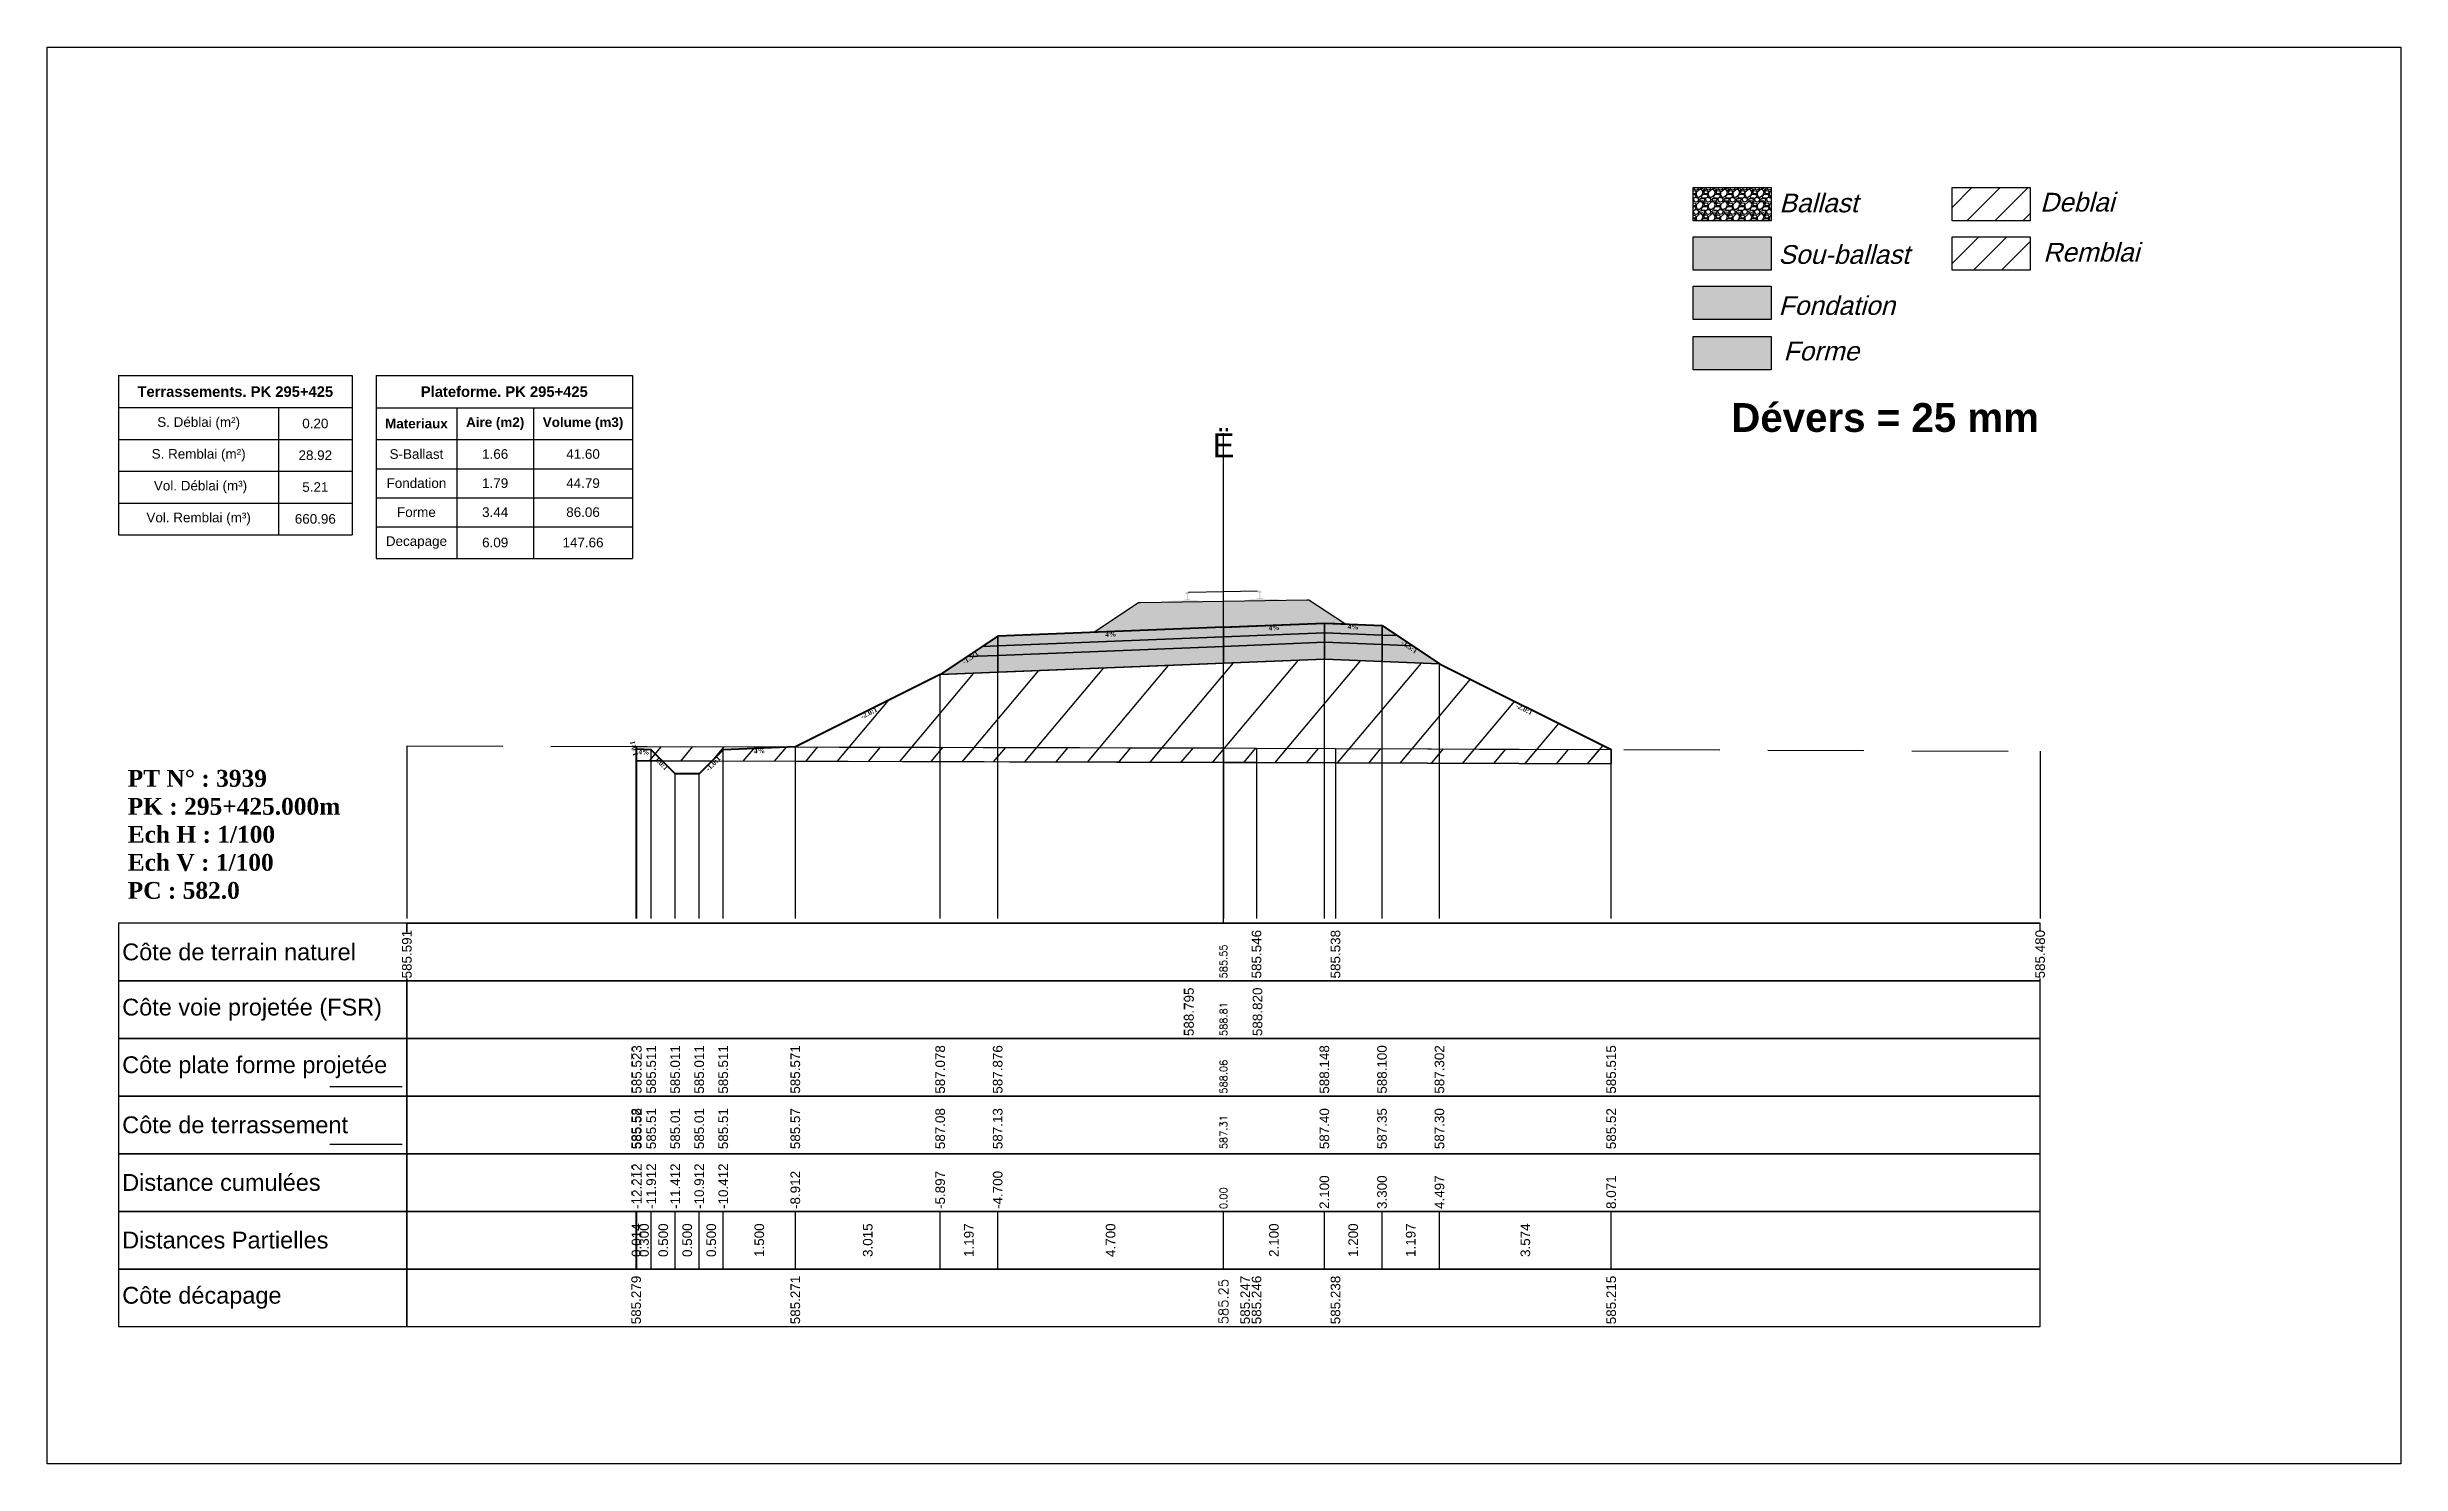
# Model space of a CAD drawing. Header units: millimetres. Extents: x 2762 to 3076, y 916 to 3305.
# Drawn here: x 2873.89 to 2922.89, y 2397.43 to 2426.93 of the extents above; entities that cross this region are included whole.
import ezdxf

# ---------------------------------------------------------------- set-up
doc = ezdxf.new("R2010")
doc.units = ezdxf.units.MM
doc.header["$LTSCALE"] = 2
doc.linetypes.add('CACHE', pattern=[9.525, 6.35, -3.175])
doc.linetypes.add('DASHED', pattern=[0.75, 0.5, -0.25])
for name, color, linetype in [('C-ANNO-TABL', 1, 'Continuous'), ('C-ANNO-TABL-TEXT', 150, 'Continuous'), ('C-ANNO-TABL-TITL', 150, 'Continuous'), ('C-ANNO-TABL-TTBL', 5, 'Continuous'), ('C-ROAD-CORR', 5, 'Continuous'), ('C-ROAD-SCTN', 7, 'Continuous')]:
    doc.layers.add(name, color=color, linetype=linetype)
doc.styles.add('ARIAL', font='arial.ttf')
doc.styles.add('C3D_Etiquette', font='romans.shx')
doc.styles.add('C3D_Profil_Travers', font='romans.shx')
doc.styles.get("Standard").update_dxf_attribs({"font": 'arial.ttf'})

msp = doc.modelspace()

# ---------------------------------------------------------------- texts
at = {"insert": (2908.949, 2419.513), "char_height": 0.6, "attachment_point": 1}
msp.add_mtext_dynamic_manual_height_columns('{\\fArial|b1|i0|c0|p34;Dévers = 25 mm}', width=8.82587, gutter_width=1.25, heights=[0], dxfattribs=at)
at = {"color": 7, "linetype": 'Continuous', "lineweight": -3}
for s, insert, char_height, attachment_point, style in [('{\\fWingdings|b0|i0|c2|p0;Ë}', (2898.38, 2418.384), 0.5, 8, 'C3D_Profil_Travers'), ('{\\fTimes New Roman|b1|i0|c0|p18;PT N° : 3939\\PPK : 295+425.000m\\PEch H : 1/100\\PEch V : 1/100\\PPC : 582.0}', (2875.568, 2409.184), 0.35, 7, 'C3D_Profil_Travers'), ('{\\fArial|b0|i0|c0|p34;Côte de terrain naturel}', (2875.454, 2408.084), 0.35, 4, 'C3D_Etiquette'), ('{\\fArial|b0|i0|c0|p34;Côte plate forme projetée}', (2875.454, 2405.684), 0.35, 4, 'C3D_Etiquette'), ('{\\fArial|b0|i0|c0|p34;Côte de terrassement}', (2875.454, 2404.484), 0.35, 4, 'C3D_Etiquette'), ('{\\fArial|b0|i0|c0|p34;Distance cumulées}', (2875.454, 2403.284), 0.35, 4, 'C3D_Etiquette'), ('{\\fArial|b0|i0|c0|p34;Distances Partielles}', (2875.454, 2402.084), 0.35, 4, 'C3D_Etiquette'), ('{\\fArial|b0|i0|c0|p34;Côte décapage}', (2875.454, 2400.884), 0.35, 4, 'C3D_Etiquette')]:
    msp.add_mtext(s, dxfattribs=dict(at, insert=insert, char_height=char_height, attachment_point=attachment_point, style=style))
at = {"color": 7, "linetype": 'Continuous', "lineweight": -3, "char_height": 0.1, "style": 'C3D_Etiquette'}
for s, insert, width, attachment_point, rotation in [('{\\fTimes New Roman|b1|i0|c0|p18;4%}', (2896.03, 2414.75), 0.42071, 2, 2.2906), ('{\\fTimes New Roman|b1|i0|c0|p18;4%}', (2899.43, 2414.886), 0.37094, 2, 2.2906), ('{\\fTimes New Roman|b1|i0|c0|p18;4%}', (2901.079, 2414.904), 0.42071, 2, 357.7094), ('{\\fTimes New Roman|b1|i0|c0|p18;-1.5:1}', (2893.083, 2414.258), 0.34598, 2, 33.6901), ('{\\fTimes New Roman|b1|i0|c0|p18;-1.5:1}', (2902.276, 2414.482), 0.34598, 2, 326.3099), ('{\\fTimes New Roman|b1|i0|c0|p18;-2.0:1}', (2890.977, 2413.105), 0.34598, 2, 26.5651), ('{\\fTimes New Roman|b1|i0|c0|p18;-2.0:1}', (2904.662, 2413.189), 0.34598, 2, 333.4349), ('{\\fTimes New Roman|b1|i0|c0|p18;1.0:1}', (2886.157, 2412.334), 0.29446, 8, 104.0362), ('{\\fTimes New Roman|b1|i0|c0|p18;4%}', (2886.317, 2412.297), 0.37094, 2, 357.7094), ('{\\fTimes New Roman|b1|i0|c0|p18;4%}', (2888.718, 2412.321), 0.42071, 2, 2.2906), ('{\\fTimes New Roman|b1|i0|c0|p18;1.0:1}', (2886.715, 2412.042), 0.29001, 2, 315), ('{\\fTimes New Roman|b1|i0|c0|p18;-1.0:1}', (2887.72, 2412.042), 0.34598, 2, 45)]:
    msp.add_mtext(s, dxfattribs=dict(at, insert=insert, width=width, attachment_point=attachment_point, rotation=rotation))
at = {"color": 7, "linetype": 'Continuous', "lineweight": -3, "rotation": 90, "style": 'C3D_Profil_Travers'}
for s, insert, char_height, attachment_point in [('585.55', (2898.38, 2407.534), 0.15, 4), ('588.81', (2898.38, 2406.334), 0.15, 4), ('588.06', (2898.38, 2405.134), 0.15, 4), ('{\\fArial|b0|i0|c0|p34;585.58}', (2886.153, 2403.979), 0.2, 4), ('{\\fArial|b0|i0|c0|p34;585.52}', (2886.167, 2403.979), 0.2, 4), ('{\\fArial|b0|i0|c0|p34;585.51}', (2886.467, 2403.979), 0.2, 4), ('{\\fArial|b0|i0|c0|p34;585.01}', (2886.967, 2403.979), 0.2, 4), ('{\\fArial|b0|i0|c0|p34;585.01}', (2887.467, 2403.979), 0.2, 4), ('{\\fArial|b0|i0|c0|p34;585.51}', (2887.967, 2403.979), 0.2, 4), ('{\\fArial|b0|i0|c0|p34;585.57}', (2889.467, 2403.979), 0.2, 4), ('{\\fArial|b0|i0|c0|p34;587.08}', (2892.483, 2403.979), 0.2, 4), ('{\\fArial|b0|i0|c0|p34;587.13}', (2893.68, 2403.979), 0.2, 4), ('587.31', (2898.38, 2403.979), 0.15, 4), ('{\\fArial|b0|i0|c0|p34;587.40}', (2900.48, 2403.979), 0.2, 4), ('{\\fArial|b0|i0|c0|p34;587.35}', (2901.68, 2403.979), 0.2, 4), ('{\\fArial|b0|i0|c0|p34;587.30}', (2902.876, 2403.979), 0.2, 4), ('{\\fArial|b0|i0|c0|p34;585.52}', (2906.451, 2403.979), 0.2, 4), ('0.00', (2898.38, 2402.734), 0.15, 4), ('{\\fArial|b0|i0|c0|p34;0.014}', (2886.16, 2402.084), 0.2, 5), ('{\\fArial|b0|i0|c0|p34;0.300}', (2886.317, 2402.084), 0.2, 5), ('{\\fArial|b0|i0|c0|p34;0.500}', (2886.717, 2402.084), 0.2, 5), ('{\\fArial|b0|i0|c0|p34;0.500}', (2887.217, 2402.084), 0.2, 5), ('{\\fArial|b0|i0|c0|p34;0.500}', (2887.717, 2402.084), 0.2, 5), ('{\\fArial|b0|i0|c0|p34;1.500}', (2888.717, 2402.084), 0.2, 5), ('{\\fArial|b0|i0|c0|p34;3.015}', (2890.975, 2402.084), 0.2, 5), ('{\\fArial|b0|i0|c0|p34;1.197}', (2893.081, 2402.084), 0.2, 5), ('{\\fArial|b0|i0|c0|p34;4.700}', (2896.03, 2402.084), 0.2, 5), ('{\\fArial|b0|i0|c0|p34;2.100}', (2899.43, 2402.084), 0.2, 5), ('{\\fArial|b0|i0|c0|p34;1.200}', (2901.08, 2402.084), 0.2, 5), ('{\\fArial|b0|i0|c0|p34;1.197}', (2902.278, 2402.084), 0.2, 5), ('{\\fArial|b0|i0|c0|p34;3.574}', (2904.664, 2402.084), 0.2, 5), ('585.25', (2898.38, 2400.334), 0.2, 4)]:
    msp.add_mtext(s, dxfattribs=dict(at, insert=insert, char_height=char_height, attachment_point=attachment_point))
at = {"color": 7, "linetype": 'Continuous', "lineweight": -3, "insert": (2875.454, 2406.884), "char_height": 0.35, "attachment_point": 4}
msp.add_mtext('{\\fArial|b0|i0|c0|p34;Côte voie projetée (FSR)}', dxfattribs=at)
at = {"layer": 'C-ANNO-TABL-TEXT', "color": 7, "style": 'ARIAL', "oblique": 15}
for s, p in [('Ballast', (2909.949, 2423.485)), ('Deblai', (2915.379, 2423.501)), ('Sou-ballast', (2909.929, 2422.412)), ('Remblai', (2915.443, 2422.459)), ('Fondation', (2909.934, 2421.349)), ('Forme', (2910.034, 2420.4))]:
    msp.add_text(s, height=0.39, dxfattribs=at).set_placement(p)
at = {"layer": 'C-ANNO-TABL-TEXT', "color": 7, "linetype": 'Continuous', "lineweight": -3, "char_height": 0.2, "attachment_point": 5, "style": 'ARIAL'}
for s, insert in [('{\\fArial|b0|i0|c0|p34;\\C7;0.20}', (2879.474, 2419.088)), ('{\\fArial|b0|i0|c0|p34;\\C7;28.92}', (2879.474, 2418.426)), ('{\\fArial|b0|i0|c0|p34;\\C7;S-Ballast}', (2881.579, 2418.451)), ('{\\fArial|b0|i0|c0|p34;\\C7;1.66}', (2883.218, 2418.451)), ('{\\C18;\\c0;41.60}', (2885.047, 2418.451)), ('{\\fArial|b0|i0|c0|p34;\\C7;5.21}', (2879.474, 2417.764)), ('{\\fArial|b0|i0|c0|p34;\\C7;Fondation}', (2881.579, 2417.845)), ('{\\fArial|b0|i0|c0|p34;\\C7;1.79}', (2883.218, 2417.845)), ('{\\C18;\\c0;44.79}', (2885.047, 2417.845)), ('{\\fArial|b0|i0|c0|p34;\\C7;660.96}', (2879.474, 2417.101)), ('{\\fArial|b0|i0|c0|p34;\\C7;Forme}', (2881.579, 2417.241)), ('{\\fArial|b0|i0|c0|p34;\\C7;3.44}', (2883.218, 2417.241)), ('{\\C18;\\c0;86.06}', (2885.047, 2417.241)), ('{\\fArial|b0|i0|c0|p34;\\C7;Decapage}', (2881.579, 2416.609)), ('{\\fArial|b0|i0|c0|p34;\\C7;6.09}', (2883.218, 2416.609)), ('{\\C18;\\c0;147.66}', (2885.047, 2416.609))]:
    msp.add_mtext(s, dxfattribs=dict(at, insert=insert))
at = {"layer": 'C-ANNO-TABL-TITL', "color": 7, "linetype": 'Continuous', "lineweight": -3, "attachment_point": 5, "style": 'ARIAL'}
for s, insert, char_height in [('{\\fArial|b1|i0|c0|p34;\\C7;Terrassements. PK 295+425}', (2877.808, 2419.751), 0.22), ('{\\fArial|b1|i0|c0|p34;\\C18;\\c0;Plateforme. PK 295+425}', (2883.408, 2419.75), 0.22), ('{\\fArial|b0|i0|c0|p34;\\C7;S. Déblai (m²) }', (2877.045, 2419.088), 0.2), ('{\\fArial|b1|i0|c0|p34;\\C7;Materiaux   }', (2881.579, 2419.085), 0.2), ('{\\fArial|b1|i0|c0|p34;\\C7;Aire (m2)}', (2883.218, 2419.085), 0.2), ('{\\fArial|b1|i0|c0|p34;\\C7;Volume (m3)}', (2885.047, 2419.085), 0.2), ('{\\fArial|b0|i0|c0|p34;\\C7;S. Remblai (m²) }', (2877.045, 2418.426), 0.2), ('{\\fArial|b0|i0|c0|p34;\\C7; Vol. Déblai (m³) }', (2877.045, 2417.764), 0.2), ('{\\fArial|b0|i0|c0|p34;\\C7;Vol. Remblai (m³)}', (2877.045, 2417.101), 0.2)]:
    msp.add_mtext(s, dxfattribs=dict(at, insert=insert, char_height=char_height))

# ---------------------------------------------------------------- hatches: boundary and pattern name
h = msp.add_hatch(color=11)
h.dxf.hatch_style = 1
h.paths.add_polyline_path([(2909.781, 2422.971), (2908.155, 2422.971), (2908.155, 2422.279), (2909.781, 2422.279)])
h = msp.add_hatch(color=30)
h.dxf.hatch_style = 1
h.paths.add_polyline_path([(2909.781, 2421.944), (2908.155, 2421.944), (2908.155, 2421.252), (2909.781, 2421.252)])
h = msp.add_hatch(color=83)
h.dxf.hatch_style = 1
h.paths.add_polyline_path([(2909.781, 2420.898), (2908.155, 2420.898), (2908.155, 2420.206), (2909.781, 2420.206)])
at = {"linetype": 'Continuous', "lineweight": -3}
h = msp.add_hatch(dxfattribs=at)
h.set_pattern_fill('GRAVEL', color=252, scale=0.009, style=0)
h.set_pattern_definition([(228.0128, (2895.843941, 2414.968759), (-1.8288, -2.0574), [0.030755, -3.0447435]), (184.96974, (2895.823367, 2414.945899), (2.743199999, 0.228600013), [0.0527764, -5.2248644]), (132.51045, (2895.77079, 2414.941327), (2.286, -2.5146), [0.0372133, -3.684125]), (267.2737, (2895.681635, 2414.884177), (0.2286, 4.572), [0.0480604, -4.7579794]), (292.83365, (2895.679349, 2414.83617), (-1.143, 2.7432), [0.047127, -4.6655827]), (357.2737, (2895.697637, 2414.792737), (-4.572, 0.2286), [0.0480604, -4.7579794]), (37.69424, (2895.7456434, 2414.7904505), (-2.9718, -2.286), [0.0635574, -6.2921804]), (72.25533, (2895.795935, 2414.8293125), (1.6002, 5.0292), [0.0600048, -5.940473]), (121.42957, (2895.814223, 2414.886463), (-1.8288, 2.9718), [0.048223, -4.774099]), (175.23636, (2895.789077, 2414.92761), (2.5146, -0.2286), [0.055054, -2.697654]), (222.39744, (2895.7342134, 2414.9321825), (-2.7432, -2.5146), [0.071197, -7.0485095]), (138.81407, (2895.90795, 2414.88189), (-1.6002, 1.3716), [0.0243004, -2.405751]), (171.46923, (2895.889661, 2414.897893), (2.9718, -0.4572), [0.0462314, -4.5769175]), (225, (2895.84394, 2414.90475), (-3e-17, -0.2286), [0.032329, -0.29096]), (203.1986, (2895.82794, 2414.932183), (1.143, 0.4572), [0.01741, -1.723556]), (291.8014, (2895.811937, 2414.925325), (-0.2286, 0.6858), [0.024621, -1.206428]), (30.9638, (2895.82108, 2414.902465), (0.6858, 0.4572), [0.039989, -1.292967]), (161.565, (2895.85537, 2414.92304), (0.4572, -0.2286), [0.028916, -0.693981]), (16.38954, (2895.67935, 2414.925325), (2.286, 0.6858), [0.040508, -4.0102944]), (70.34618, (2895.718211, 2414.936755), (-0.9144, -2.5146), [0.033984, -3.3643994]), (293.1986, (2895.85537, 2414.96876), (-0.4572, 1.143), [0.034819, -1.7061465]), (343.61046, (2895.869087, 2414.936755), (-2.286, 0.6858), [0.040508, -4.0102944]), (339.44395, (2895.67935, 2414.783593), (-1.143, 0.4572), [0.039063, -1.914096]), (294.77514, (2895.715925, 2414.769877), (-1.143, 2.5146), [0.0327305, -3.2403234]), (66.8014, (2895.857657, 2414.74016), (0.4572, 1.143), [0.034819, -1.7061465]), (17.35402, (2895.871373, 2414.772163), (-2.9718, -0.9144), [0.0383204, -3.793714]), (69.44395, (2895.745643, 2414.740159), (-0.4572, -1.143), [0.0195316, -1.933628]), (101.3099, (2895.84394, 2414.74016), (-0.2286, 0.9144), [0.011656, -1.1539795]), (165.9638, (2895.841655, 2414.75159), (0.6858, -0.2286), [0.047127, -0.895415]), (186.009, (2895.795935, 2414.763019), (2.286, 0.2286), [0.043674, -4.323723]), (303.69, (2895.82108, 2414.88189), (-0.2286, 0.4572), [0.032969, -0.79126]), (353.15723, (2895.839369, 2414.8544585), (3.8862, -0.4572), [0.05756, -5.698441]), (60.9454, (2895.89652, 2414.8476), (-0.9144, -1.6002), [0.023536, -2.330045]), (90, (2895.90795, 2414.86817), (-0.2286, 0.2286), [0.013716, -0.214884]), (120.25644, (2895.791363, 2414.769877), (0.9144, -1.6002), [0.031758, -3.1440547]), (48.0128, (2895.775361, 2414.797309), (1.8288, 2.0574), [0.06151, -3.0139886]), (0, (2895.8165, 2414.84303), (0.2286, 0.2286), [0.059436, -0.169164]), (325.30485, (2895.875945, 2414.843029), (2.286, -1.6002), [0.036145, -3.5783385]), (254.0546, (2895.905663, 2414.822455), (-0.2286, -0.9144), [0.033285, -1.6309485]), (207.64598, (2895.896519, 2414.790451), (-4.3434, -2.286), [0.054193, -5.365122]), (175.42608, (2895.848513, 2414.765305), (-2.9718, 0.2286), [0.0573327, -5.675926])])
h.paths.add_polyline_path([(2895.679, 2414.74), (2896.608, 2415.36), (2896.652, 2415.36), (2900.114, 2415.42), (2900.158, 2415.42), (2900.916, 2414.915), (2900.48, 2414.932)])
msp.add_hatch(color=254, dxfattribs=at).paths.add_polyline_path([(2897.169, 2415.187), (2897.166, 2415.372), (2897.28, 2415.395), (2897.628, 2415.401), (2897.628, 2415.407), (2897.554, 2415.405), (2897.554, 2415.415), (2897.555, 2415.416), (2897.556, 2415.417), (2897.558, 2415.417), (2897.578, 2415.419), (2897.581, 2415.42), (2897.584, 2415.421), (2897.612, 2415.432), (2897.614, 2415.433), (2897.615, 2415.435), (2897.616, 2415.436), (2897.617, 2415.44), (2897.618, 2415.447), (2897.619, 2415.456), (2897.62, 2415.467), (2897.62, 2415.491), (2897.619, 2415.506), (2897.618, 2415.513), (2897.617, 2415.519), (2897.616, 2415.523), (2897.616, 2415.525), (2897.615, 2415.529), (2897.614, 2415.53), (2897.613, 2415.532), (2897.612, 2415.533), (2897.61, 2415.534), (2897.595, 2415.539), (2897.592, 2415.541), (2897.592, 2415.541), (2897.591, 2415.543), (2897.591, 2415.546), (2897.591, 2415.564), (2897.591, 2415.568), (2897.592, 2415.57), (2897.594, 2415.573), (2897.596, 2415.574), (2897.599, 2415.576), (2897.6, 2415.576), (2897.604, 2415.577), (2897.608, 2415.577), (2897.611, 2415.578), (2897.615, 2415.578), (2897.62, 2415.578), (2897.623, 2415.578), (2897.626, 2415.579), (2897.63, 2415.579), (2897.633, 2415.579), (2897.637, 2415.579), (2897.642, 2415.578), (2897.645, 2415.578), (2897.649, 2415.578), (2897.653, 2415.577), (2897.654, 2415.577), (2897.656, 2415.575), (2897.659, 2415.574), (2897.661, 2415.572), (2897.662, 2415.569), (2897.663, 2415.565), (2897.663, 2415.547), (2897.663, 2415.544), (2897.662, 2415.543), (2897.662, 2415.542), (2897.659, 2415.54), (2897.644, 2415.534), (2897.643, 2415.534), (2897.641, 2415.532), (2897.64, 2415.531), (2897.64, 2415.529), (2897.639, 2415.526), (2897.638, 2415.524), (2897.638, 2415.519), (2897.637, 2415.513), (2897.637, 2415.507), (2897.636, 2415.491), (2897.637, 2415.467), (2897.638, 2415.457), (2897.639, 2415.448), (2897.641, 2415.441), (2897.642, 2415.436), (2897.642, 2415.435), (2897.644, 2415.434), (2897.646, 2415.433), (2897.674, 2415.423), (2897.677, 2415.421), (2897.681, 2415.421), (2897.701, 2415.42), (2897.702, 2415.419), (2897.703, 2415.419), (2897.704, 2415.418), (2897.704, 2415.408), (2897.63, 2415.407), (2897.63, 2415.401), (2897.834, 2415.405), (2897.966, 2415.376), (2898.8, 2415.391), (2898.931, 2415.424), (2899.135, 2415.427), (2899.135, 2415.433), (2899.061, 2415.432), (2899.061, 2415.441), (2899.062, 2415.442), (2899.063, 2415.443), (2899.064, 2415.444), (2899.084, 2415.446), (2899.088, 2415.446), (2899.091, 2415.447), (2899.119, 2415.458), (2899.121, 2415.46), (2899.122, 2415.461), (2899.123, 2415.462), (2899.124, 2415.467), (2899.125, 2415.474), (2899.126, 2415.483), (2899.127, 2415.493), (2899.126, 2415.517), (2899.125, 2415.533), (2899.125, 2415.539), (2899.124, 2415.545), (2899.123, 2415.55), (2899.123, 2415.551), (2899.122, 2415.555), (2899.121, 2415.557), (2899.12, 2415.558), (2899.118, 2415.559), (2899.117, 2415.56), (2899.102, 2415.565), (2899.099, 2415.567), (2899.098, 2415.568), (2899.098, 2415.569), (2899.098, 2415.572), (2899.097, 2415.59), (2899.098, 2415.594), (2899.099, 2415.597), (2899.101, 2415.599), (2899.103, 2415.601), (2899.106, 2415.602), (2899.107, 2415.602), (2899.11, 2415.603), (2899.114, 2415.604), (2899.118, 2415.604), (2899.122, 2415.604), (2899.127, 2415.605), (2899.13, 2415.605), (2899.133, 2415.605), (2899.136, 2415.605), (2899.14, 2415.605), (2899.144, 2415.605), (2899.149, 2415.605), (2899.152, 2415.604), (2899.156, 2415.604), (2899.16, 2415.603), (2899.161, 2415.603), (2899.163, 2415.602), (2899.165, 2415.6), (2899.168, 2415.598), (2899.169, 2415.596), (2899.169, 2415.591), (2899.17, 2415.573), (2899.17, 2415.571), (2899.169, 2415.569), (2899.169, 2415.568), (2899.166, 2415.566), (2899.151, 2415.561), (2899.149, 2415.56), (2899.148, 2415.558), (2899.147, 2415.557), (2899.146, 2415.555), (2899.146, 2415.552), (2899.145, 2415.55), (2899.144, 2415.545), (2899.144, 2415.539), (2899.143, 2415.533), (2899.143, 2415.517), (2899.143, 2415.493), (2899.145, 2415.483), (2899.146, 2415.474), (2899.147, 2415.467), (2899.148, 2415.463), (2899.149, 2415.461), (2899.15, 2415.46), (2899.153, 2415.459), (2899.181, 2415.449), (2899.184, 2415.448), (2899.187, 2415.447), (2899.207, 2415.446), (2899.209, 2415.446), (2899.21, 2415.445), (2899.211, 2415.444), (2899.211, 2415.434), (2899.137, 2415.433), (2899.137, 2415.427), (2899.485, 2415.433), (2899.6, 2415.414), (2899.604, 2415.229)])
h = msp.add_hatch(color=30, dxfattribs=at)
h.paths.add_polyline_path([(2901.68, 2414.484), (2901.68, 2414.684), (2901.999, 2414.671), (2902.318, 2414.459)])
h.paths.add_polyline_path([(2900.48, 2414.532), (2900.48, 2414.732), (2901.68, 2414.684), (2901.68, 2414.484)])
h.paths.add_polyline_path([(2898.38, 2414.448), (2898.38, 2414.648), (2900.48, 2414.732), (2900.48, 2414.532)])
h.paths.add_polyline_path([(2893.68, 2414.26), (2893.68, 2414.46), (2898.38, 2414.648), (2898.38, 2414.448)])
h.paths.add_polyline_path([(2893.041, 2414.235), (2893.36, 2414.447), (2893.68, 2414.46), (2893.68, 2414.26)])
h = msp.add_hatch(color=11, dxfattribs=at)
h.paths.add_polyline_path([(2901.68, 2414.684), (2901.68, 2414.884), (2901.999, 2414.671)])
h.paths.add_polyline_path([(2900.48, 2414.732), (2900.48, 2414.932), (2901.68, 2414.884), (2901.68, 2414.684)])
h.paths.add_polyline_path([(2898.38, 2414.648), (2898.38, 2414.848), (2900.48, 2414.932), (2900.48, 2414.732)])
h.paths.add_polyline_path([(2893.68, 2414.46), (2893.68, 2414.66), (2898.38, 2414.848), (2898.38, 2414.648)])
h.paths.add_polyline_path([(2893.36, 2414.447), (2893.68, 2414.66), (2893.68, 2414.46)])
h = msp.add_hatch(color=83, dxfattribs=at)
h.paths.add_polyline_path([(2901.68, 2414.134), (2901.68, 2414.484), (2902.318, 2414.459), (2902.876, 2414.086)])
h.paths.add_polyline_path([(2900.48, 2414.182), (2900.48, 2414.532), (2901.68, 2414.484), (2901.68, 2414.134)])
h.paths.add_polyline_path([(2898.38, 2414.098), (2898.38, 2414.448), (2900.48, 2414.532), (2900.48, 2414.182)])
h.paths.add_polyline_path([(2893.68, 2413.91), (2893.68, 2414.26), (2898.38, 2414.448), (2898.38, 2414.098)])
h.paths.add_polyline_path([(2892.483, 2413.862), (2893.041, 2414.235), (2893.68, 2414.26), (2893.68, 2413.91)])
h = msp.add_hatch(dxfattribs=at)
h.set_pattern_fill('_U', color=3, angle=50, style=0, pattern_type=0)
h.set_pattern_definition([(50, (2887.7319, 2412.059), (-0.766044, 0.64279), [])])
h.paths.add_polyline_path([(2887.732, 2412.059), (2887.967, 2412.295), (2889.467, 2412.355), (2892.483, 2413.862), (2900.48, 2414.182), (2902.876, 2414.086), (2906.451, 2412.299), (2906.451, 2411.999), (2900.712, 2412.022), (2899.068, 2412.03)])
h.paths.add_polyline_path([(2886.153, 2412.063), (2886.153, 2412.363), (2886.167, 2412.307), (2886.467, 2412.295), (2886.7, 2412.062)])
h = msp.add_hatch(dxfattribs=at)
h.set_pattern_fill('_U', color=150, scale=0.5, angle=50, style=0, pattern_type=0)
h.set_pattern_definition([(50, (2887.7319, 2412.05904), (-0.383022, 0.321394), [])])
h.paths.add_polyline_path([(2887.732, 2412.059), (2887.967, 2412.295), (2889.467, 2412.355), (2899.068, 2412.33), (2900.712, 2412.322), (2906.451, 2412.299), (2906.451, 2411.999), (2900.712, 2412.022), (2899.068, 2412.03)])
h.paths.add_polyline_path([(2886.153, 2412.363), (2889.467, 2412.355), (2887.967, 2412.295), (2887.732, 2412.059), (2886.7, 2412.062), (2886.467, 2412.295), (2886.167, 2412.307)])
h.paths.add_polyline_path([(2886.153, 2412.063), (2886.153, 2412.363), (2886.167, 2412.307), (2886.467, 2412.295), (2886.7, 2412.062)])

# ---------------------------------------------------------------- linework, layer by layer
for p, q in [((2908.155, 2423.999), (2909.781, 2423.999)), ((2908.155, 2423.307), (2908.155, 2423.999)), ((2909.781, 2423.999), (2909.781, 2423.307)), ((2913.548, 2423.999), (2915.174, 2423.999)), ((2913.548, 2423.307), (2913.548, 2423.999)), ((2915.174, 2423.999), (2915.174, 2423.307)), ((2909.781, 2423.307), (2908.155, 2423.307)), ((2915.174, 2423.307), (2913.548, 2423.307)), ((2908.155, 2422.971), (2909.781, 2422.971)), ((2908.155, 2422.279), (2908.155, 2422.971)), ((2909.781, 2422.971), (2909.781, 2422.279)), ((2913.548, 2422.971), (2915.174, 2422.971)), ((2913.548, 2422.279), (2913.548, 2422.971)), ((2915.174, 2422.971), (2915.174, 2422.279)), ((2909.781, 2422.279), (2908.155, 2422.279)), ((2915.174, 2422.279), (2913.548, 2422.279)), ((2908.155, 2421.944), (2909.781, 2421.944)), ((2908.155, 2421.252), (2908.155, 2421.944)), ((2909.781, 2421.944), (2909.781, 2421.252)), ((2909.781, 2421.252), (2908.155, 2421.252)), ((2908.155, 2420.898), (2909.781, 2420.898)), ((2908.155, 2420.206), (2908.155, 2420.898)), ((2909.781, 2420.898), (2909.781, 2420.206)), ((2909.781, 2420.206), (2908.155, 2420.206))]:
    msp.add_line(p, q)
at = {"linetype": 'Continuous'}
for p, q in [((2908.158, 2423.952), (2908.155, 2423.953)), ((2908.155, 2423.95), (2908.158, 2423.952)), ((2908.195, 2423.924), (2908.155, 2423.93)), ((2908.155, 2423.884), (2908.205, 2423.878)), ((2908.155, 2423.863), (2908.181, 2423.863)), ((2908.207, 2423.799), (2908.155, 2423.772)), ((2908.158, 2423.698), (2908.155, 2423.699)), ((2908.155, 2423.696), (2908.158, 2423.698)), ((2908.195, 2423.67), (2908.155, 2423.676)), ((2908.155, 2423.63), (2908.205, 2423.624)), ((2908.155, 2423.609), (2908.181, 2423.609)), ((2908.207, 2423.545), (2908.155, 2423.518)), ((2908.159, 2423.749), (2908.174, 2423.714)), ((2908.16, 2423.749), (2908.176, 2423.785)), ((2908.161, 2423.999), (2908.174, 2423.968)), ((2908.173, 2423.968), (2908.216, 2423.955)), ((2908.173, 2423.714), (2908.216, 2423.701)), ((2908.176, 2423.785), (2908.217, 2423.798)), ((2908.176, 2423.531), (2908.217, 2423.544)), ((2908.18, 2423.866), (2908.214, 2423.843)), ((2908.18, 2423.612), (2908.214, 2423.589)), ((2908.218, 2423.908), (2908.197, 2423.926)), ((2908.218, 2423.654), (2908.197, 2423.672)), ((2908.204, 2423.869), (2908.217, 2423.891)), ((2908.214, 2423.841), (2908.204, 2423.805)), ((2908.204, 2423.615), (2908.217, 2423.637)), ((2908.214, 2423.587), (2908.204, 2423.551)), ((2908.216, 2423.955), (2908.26, 2423.968)), ((2908.216, 2423.796), (2908.257, 2423.781)), ((2908.216, 2423.701), (2908.26, 2423.714)), ((2908.216, 2423.542), (2908.257, 2423.527)), ((2908.219, 2423.909), (2908.217, 2423.856)), ((2908.217, 2423.891), (2908.217, 2423.907)), ((2908.217, 2423.856), (2908.237, 2423.808)), ((2908.219, 2423.655), (2908.217, 2423.602)), ((2908.217, 2423.637), (2908.217, 2423.653)), ((2908.217, 2423.602), (2908.237, 2423.554)), ((2908.284, 2423.955), (2908.225, 2423.902)), ((2908.284, 2423.701), (2908.225, 2423.648)), ((2908.237, 2423.805), (2908.29, 2423.803)), ((2908.237, 2423.551), (2908.29, 2423.549)), ((2908.256, 2423.783), (2908.271, 2423.75)), ((2908.26, 2423.968), (2908.271, 2423.999)), ((2908.26, 2423.714), (2908.273, 2423.749)), ((2908.337, 2423.955), (2908.276, 2423.96)), ((2908.337, 2423.701), (2908.276, 2423.706)), ((2908.317, 2423.719), (2908.289, 2423.749)), ((2908.29, 2423.805), (2908.346, 2423.848)), ((2908.29, 2423.749), (2908.298, 2423.769)), ((2908.29, 2423.551), (2908.346, 2423.594)), ((2908.317, 2423.973), (2908.293, 2423.999)), ((2908.346, 2423.769), (2908.298, 2423.764)), ((2908.36, 2423.979), (2908.302, 2423.974)), ((2908.36, 2423.725), (2908.302, 2423.72)), ((2908.324, 2423.813), (2908.369, 2423.863)), ((2908.324, 2423.559), (2908.369, 2423.609)), ((2908.343, 2423.783), (2908.325, 2423.814)), ((2908.343, 2423.529), (2908.325, 2423.56)), ((2908.364, 2423.911), (2908.336, 2423.956)), ((2908.364, 2423.657), (2908.336, 2423.702)), ((2908.405, 2423.779), (2908.341, 2423.784)), ((2908.346, 2423.848), (2908.366, 2423.912)), ((2908.397, 2423.762), (2908.346, 2423.775)), ((2908.346, 2423.594), (2908.366, 2423.658)), ((2908.363, 2423.955), (2908.373, 2423.93)), ((2908.363, 2423.701), (2908.373, 2423.676)), ((2908.382, 2423.963), (2908.364, 2423.956)), ((2908.382, 2423.709), (2908.364, 2423.702)), ((2908.369, 2423.863), (2908.435, 2423.863)), ((2908.369, 2423.609), (2908.435, 2423.609)), ((2908.374, 2423.929), (2908.412, 2423.952)), ((2908.399, 2423.932), (2908.374, 2423.907)), ((2908.374, 2423.907), (2908.394, 2423.876)), ((2908.374, 2423.675), (2908.412, 2423.698)), ((2908.399, 2423.678), (2908.374, 2423.653)), ((2908.374, 2423.653), (2908.394, 2423.622)), ((2908.394, 2423.999), (2908.376, 2423.978)), ((2908.399, 2423.75), (2908.376, 2423.724)), ((2908.412, 2423.952), (2908.381, 2423.963)), ((2908.412, 2423.698), (2908.381, 2423.709)), ((2908.395, 2423.886), (2908.459, 2423.878)), ((2908.395, 2423.632), (2908.459, 2423.624)), ((2908.399, 2423.749), (2908.397, 2423.762)), ((2908.449, 2423.924), (2908.399, 2423.931)), ((2908.449, 2423.67), (2908.399, 2423.677)), ((2908.461, 2423.799), (2908.408, 2423.771)), ((2908.461, 2423.545), (2908.408, 2423.517)), ((2908.413, 2423.749), (2908.428, 2423.714)), ((2908.414, 2423.749), (2908.43, 2423.785)), ((2908.415, 2423.999), (2908.428, 2423.968)), ((2908.427, 2423.968), (2908.47, 2423.955)), ((2908.427, 2423.714), (2908.47, 2423.701)), ((2908.43, 2423.785), (2908.471, 2423.798)), ((2908.43, 2423.531), (2908.471, 2423.544)), ((2908.434, 2423.866), (2908.468, 2423.843)), ((2908.434, 2423.612), (2908.468, 2423.589)), ((2908.472, 2423.908), (2908.451, 2423.926)), ((2908.472, 2423.654), (2908.451, 2423.672)), ((2908.458, 2423.869), (2908.471, 2423.891)), ((2908.468, 2423.841), (2908.458, 2423.805)), ((2908.458, 2423.615), (2908.471, 2423.637)), ((2908.468, 2423.587), (2908.458, 2423.551)), ((2908.47, 2423.955), (2908.514, 2423.968)), ((2908.47, 2423.796), (2908.511, 2423.781)), ((2908.47, 2423.701), (2908.514, 2423.714)), ((2908.47, 2423.542), (2908.511, 2423.527)), ((2908.473, 2423.909), (2908.471, 2423.856)), ((2908.471, 2423.891), (2908.471, 2423.907)), ((2908.471, 2423.856), (2908.491, 2423.808)), ((2908.473, 2423.655), (2908.471, 2423.602)), ((2908.471, 2423.637), (2908.471, 2423.653)), ((2908.471, 2423.602), (2908.491, 2423.554)), ((2908.538, 2423.955), (2908.479, 2423.902)), ((2908.538, 2423.701), (2908.479, 2423.648)), ((2908.491, 2423.805), (2908.544, 2423.803)), ((2908.491, 2423.551), (2908.544, 2423.549)), ((2908.51, 2423.783), (2908.525, 2423.75)), ((2908.514, 2423.968), (2908.525, 2423.999)), ((2908.514, 2423.714), (2908.527, 2423.749)), ((2908.591, 2423.955), (2908.53, 2423.96)), ((2908.591, 2423.701), (2908.53, 2423.706)), ((2908.571, 2423.719), (2908.543, 2423.749)), ((2908.544, 2423.805), (2908.6, 2423.848)), ((2908.544, 2423.749), (2908.552, 2423.769)), ((2908.544, 2423.551), (2908.6, 2423.594)), ((2908.571, 2423.973), (2908.547, 2423.999)), ((2908.6, 2423.769), (2908.552, 2423.764)), ((2908.614, 2423.979), (2908.556, 2423.974)), ((2908.614, 2423.725), (2908.556, 2423.72)), ((2908.578, 2423.813), (2908.623, 2423.863)), ((2908.578, 2423.559), (2908.623, 2423.609)), ((2908.597, 2423.783), (2908.579, 2423.814)), ((2908.597, 2423.529), (2908.579, 2423.56)), ((2908.618, 2423.911), (2908.59, 2423.956)), ((2908.618, 2423.657), (2908.59, 2423.702)), ((2908.659, 2423.779), (2908.595, 2423.784)), ((2908.6, 2423.848), (2908.62, 2423.912)), ((2908.651, 2423.762), (2908.6, 2423.775)), ((2908.6, 2423.594), (2908.62, 2423.658)), ((2908.617, 2423.955), (2908.627, 2423.93)), ((2908.617, 2423.701), (2908.627, 2423.676)), ((2908.636, 2423.963), (2908.618, 2423.956)), ((2908.636, 2423.709), (2908.618, 2423.702)), ((2908.623, 2423.863), (2908.689, 2423.863)), ((2908.623, 2423.609), (2908.689, 2423.609)), ((2908.628, 2423.929), (2908.666, 2423.952)), ((2908.653, 2423.932), (2908.628, 2423.907)), ((2908.628, 2423.907), (2908.648, 2423.876)), ((2908.628, 2423.675), (2908.666, 2423.698)), ((2908.653, 2423.678), (2908.628, 2423.653)), ((2908.628, 2423.653), (2908.648, 2423.622)), ((2908.648, 2423.999), (2908.63, 2423.978)), ((2908.653, 2423.75), (2908.63, 2423.724)), ((2908.666, 2423.952), (2908.635, 2423.963)), ((2908.666, 2423.698), (2908.635, 2423.709)), ((2908.649, 2423.886), (2908.713, 2423.878)), ((2908.649, 2423.632), (2908.713, 2423.624)), ((2908.653, 2423.749), (2908.651, 2423.762)), ((2908.703, 2423.924), (2908.653, 2423.931)), ((2908.703, 2423.67), (2908.653, 2423.677)), ((2908.715, 2423.799), (2908.662, 2423.771)), ((2908.715, 2423.545), (2908.662, 2423.517)), ((2908.667, 2423.749), (2908.682, 2423.714)), ((2908.668, 2423.749), (2908.684, 2423.785)), ((2908.669, 2423.999), (2908.682, 2423.968)), ((2908.681, 2423.968), (2908.724, 2423.955)), ((2908.681, 2423.714), (2908.724, 2423.701)), ((2908.684, 2423.785), (2908.725, 2423.798)), ((2908.684, 2423.531), (2908.725, 2423.544)), ((2908.688, 2423.866), (2908.722, 2423.843)), ((2908.688, 2423.612), (2908.722, 2423.589)), ((2908.726, 2423.908), (2908.705, 2423.926)), ((2908.726, 2423.654), (2908.705, 2423.672)), ((2908.712, 2423.869), (2908.725, 2423.891)), ((2908.722, 2423.841), (2908.712, 2423.805)), ((2908.712, 2423.615), (2908.725, 2423.637)), ((2908.722, 2423.587), (2908.712, 2423.551)), ((2908.724, 2423.955), (2908.768, 2423.968)), ((2908.724, 2423.796), (2908.765, 2423.781)), ((2908.724, 2423.701), (2908.768, 2423.714)), ((2908.724, 2423.542), (2908.765, 2423.527)), ((2908.727, 2423.909), (2908.725, 2423.856)), ((2908.725, 2423.891), (2908.725, 2423.907)), ((2908.725, 2423.856), (2908.745, 2423.808)), ((2908.727, 2423.655), (2908.725, 2423.602)), ((2908.725, 2423.637), (2908.725, 2423.653)), ((2908.725, 2423.602), (2908.745, 2423.554)), ((2908.792, 2423.955), (2908.733, 2423.902)), ((2908.792, 2423.701), (2908.733, 2423.648)), ((2908.745, 2423.805), (2908.798, 2423.803)), ((2908.745, 2423.551), (2908.798, 2423.549)), ((2908.764, 2423.783), (2908.779, 2423.75)), ((2908.768, 2423.968), (2908.779, 2423.999)), ((2908.768, 2423.714), (2908.781, 2423.749)), ((2908.845, 2423.955), (2908.784, 2423.96)), ((2908.845, 2423.701), (2908.784, 2423.706)), ((2908.825, 2423.719), (2908.797, 2423.749)), ((2908.798, 2423.805), (2908.854, 2423.848)), ((2908.798, 2423.749), (2908.806, 2423.769)), ((2908.798, 2423.551), (2908.854, 2423.594)), ((2908.825, 2423.973), (2908.801, 2423.999)), ((2908.854, 2423.769), (2908.806, 2423.764)), ((2908.868, 2423.979), (2908.81, 2423.974)), ((2908.868, 2423.725), (2908.81, 2423.72)), ((2908.832, 2423.813), (2908.877, 2423.863)), ((2908.832, 2423.559), (2908.877, 2423.609)), ((2908.851, 2423.783), (2908.833, 2423.814)), ((2908.851, 2423.529), (2908.833, 2423.56)), ((2908.872, 2423.911), (2908.844, 2423.956)), ((2908.872, 2423.657), (2908.844, 2423.702)), ((2908.913, 2423.779), (2908.849, 2423.784)), ((2908.854, 2423.848), (2908.874, 2423.912)), ((2908.905, 2423.762), (2908.854, 2423.775)), ((2908.854, 2423.594), (2908.874, 2423.658)), ((2908.871, 2423.955), (2908.881, 2423.93)), ((2908.871, 2423.701), (2908.881, 2423.676)), ((2908.89, 2423.963), (2908.872, 2423.956)), ((2908.89, 2423.709), (2908.872, 2423.702)), ((2908.877, 2423.863), (2908.943, 2423.863)), ((2908.877, 2423.609), (2908.943, 2423.609)), ((2908.882, 2423.929), (2908.92, 2423.952)), ((2908.907, 2423.932), (2908.882, 2423.907)), ((2908.882, 2423.907), (2908.902, 2423.876)), ((2908.882, 2423.675), (2908.92, 2423.698)), ((2908.907, 2423.678), (2908.882, 2423.653)), ((2908.882, 2423.653), (2908.902, 2423.622)), ((2908.902, 2423.999), (2908.884, 2423.978)), ((2908.907, 2423.75), (2908.884, 2423.724)), ((2908.92, 2423.952), (2908.889, 2423.963)), ((2908.92, 2423.698), (2908.889, 2423.709)), ((2908.903, 2423.886), (2908.967, 2423.878)), ((2908.903, 2423.632), (2908.967, 2423.624)), ((2908.907, 2423.749), (2908.905, 2423.762)), ((2908.957, 2423.924), (2908.907, 2423.931)), ((2908.957, 2423.67), (2908.907, 2423.677)), ((2908.969, 2423.799), (2908.916, 2423.771)), ((2908.969, 2423.545), (2908.916, 2423.517)), ((2908.921, 2423.749), (2908.936, 2423.714)), ((2908.922, 2423.749), (2908.938, 2423.785)), ((2908.923, 2423.999), (2908.936, 2423.968)), ((2908.935, 2423.968), (2908.978, 2423.955)), ((2908.935, 2423.714), (2908.978, 2423.701)), ((2908.938, 2423.785), (2908.979, 2423.798)), ((2908.938, 2423.531), (2908.979, 2423.544)), ((2908.942, 2423.866), (2908.976, 2423.843)), ((2908.942, 2423.612), (2908.976, 2423.589)), ((2908.98, 2423.908), (2908.959, 2423.926)), ((2908.98, 2423.654), (2908.959, 2423.672)), ((2908.966, 2423.869), (2908.979, 2423.891)), ((2908.976, 2423.841), (2908.966, 2423.805)), ((2908.966, 2423.615), (2908.979, 2423.637)), ((2908.976, 2423.587), (2908.966, 2423.551)), ((2908.978, 2423.955), (2909.022, 2423.968)), ((2908.978, 2423.796), (2909.019, 2423.781)), ((2908.978, 2423.701), (2909.022, 2423.714)), ((2908.978, 2423.542), (2909.019, 2423.527)), ((2908.981, 2423.909), (2908.979, 2423.856)), ((2908.979, 2423.891), (2908.979, 2423.907)), ((2908.979, 2423.856), (2908.999, 2423.808)), ((2908.981, 2423.655), (2908.979, 2423.602)), ((2908.979, 2423.637), (2908.979, 2423.653)), ((2908.979, 2423.602), (2908.999, 2423.554)), ((2909.046, 2423.955), (2908.987, 2423.902)), ((2909.046, 2423.701), (2908.987, 2423.648)), ((2908.999, 2423.805), (2909.052, 2423.803)), ((2908.999, 2423.551), (2909.052, 2423.549)), ((2909.018, 2423.783), (2909.033, 2423.75)), ((2909.022, 2423.968), (2909.033, 2423.999)), ((2909.022, 2423.714), (2909.035, 2423.749)), ((2909.099, 2423.955), (2909.038, 2423.96)), ((2909.099, 2423.701), (2909.038, 2423.706)), ((2909.079, 2423.719), (2909.051, 2423.749)), ((2909.052, 2423.805), (2909.108, 2423.848)), ((2909.052, 2423.749), (2909.06, 2423.769)), ((2909.052, 2423.551), (2909.108, 2423.594)), ((2909.079, 2423.973), (2909.055, 2423.999)), ((2909.108, 2423.769), (2909.06, 2423.764)), ((2909.122, 2423.979), (2909.064, 2423.974)), ((2909.122, 2423.725), (2909.064, 2423.72)), ((2909.086, 2423.813), (2909.131, 2423.863)), ((2909.086, 2423.559), (2909.131, 2423.609)), ((2909.105, 2423.783), (2909.087, 2423.814)), ((2909.105, 2423.529), (2909.087, 2423.56)), ((2909.126, 2423.911), (2909.098, 2423.956)), ((2909.126, 2423.657), (2909.098, 2423.702)), ((2909.167, 2423.779), (2909.103, 2423.784)), ((2909.108, 2423.848), (2909.128, 2423.912)), ((2909.159, 2423.762), (2909.108, 2423.775)), ((2909.108, 2423.594), (2909.128, 2423.658)), ((2909.125, 2423.955), (2909.135, 2423.93)), ((2909.125, 2423.701), (2909.135, 2423.676)), ((2909.144, 2423.963), (2909.126, 2423.956)), ((2909.144, 2423.709), (2909.126, 2423.702)), ((2909.131, 2423.863), (2909.197, 2423.863)), ((2909.131, 2423.609), (2909.197, 2423.609)), ((2909.136, 2423.929), (2909.174, 2423.952)), ((2909.161, 2423.932), (2909.136, 2423.907)), ((2909.136, 2423.907), (2909.156, 2423.876)), ((2909.136, 2423.675), (2909.174, 2423.698)), ((2909.161, 2423.678), (2909.136, 2423.653)), ((2909.136, 2423.653), (2909.156, 2423.622)), ((2909.156, 2423.999), (2909.138, 2423.978)), ((2909.161, 2423.75), (2909.138, 2423.724)), ((2909.174, 2423.952), (2909.143, 2423.963)), ((2909.174, 2423.698), (2909.143, 2423.709)), ((2909.157, 2423.886), (2909.221, 2423.878)), ((2909.157, 2423.632), (2909.221, 2423.624)), ((2909.161, 2423.749), (2909.159, 2423.762)), ((2909.211, 2423.924), (2909.161, 2423.931)), ((2909.211, 2423.67), (2909.161, 2423.677)), ((2909.223, 2423.799), (2909.17, 2423.771)), ((2909.223, 2423.545), (2909.17, 2423.517)), ((2909.175, 2423.749), (2909.19, 2423.714)), ((2909.176, 2423.749), (2909.192, 2423.785)), ((2909.177, 2423.999), (2909.19, 2423.968)), ((2909.189, 2423.968), (2909.232, 2423.955)), ((2909.189, 2423.714), (2909.232, 2423.701)), ((2909.192, 2423.785), (2909.233, 2423.798)), ((2909.192, 2423.531), (2909.233, 2423.544)), ((2909.196, 2423.866), (2909.23, 2423.843)), ((2909.196, 2423.612), (2909.23, 2423.589)), ((2909.234, 2423.908), (2909.213, 2423.926)), ((2909.234, 2423.654), (2909.213, 2423.672)), ((2909.22, 2423.869), (2909.233, 2423.891)), ((2909.23, 2423.841), (2909.22, 2423.805)), ((2909.22, 2423.615), (2909.233, 2423.637)), ((2909.23, 2423.587), (2909.22, 2423.551)), ((2909.232, 2423.955), (2909.276, 2423.968)), ((2909.232, 2423.796), (2909.273, 2423.781)), ((2909.232, 2423.701), (2909.276, 2423.714)), ((2909.232, 2423.542), (2909.273, 2423.527)), ((2909.235, 2423.909), (2909.233, 2423.856)), ((2909.233, 2423.891), (2909.233, 2423.907)), ((2909.233, 2423.856), (2909.253, 2423.808)), ((2909.235, 2423.655), (2909.233, 2423.602)), ((2909.233, 2423.637), (2909.233, 2423.653)), ((2909.233, 2423.602), (2909.253, 2423.554)), ((2909.3, 2423.955), (2909.241, 2423.902)), ((2909.3, 2423.701), (2909.241, 2423.648)), ((2909.253, 2423.805), (2909.306, 2423.803)), ((2909.253, 2423.551), (2909.306, 2423.549)), ((2909.272, 2423.783), (2909.287, 2423.75)), ((2909.276, 2423.968), (2909.287, 2423.999)), ((2909.276, 2423.714), (2909.289, 2423.749)), ((2909.353, 2423.955), (2909.292, 2423.96)), ((2909.353, 2423.701), (2909.292, 2423.706)), ((2909.333, 2423.719), (2909.305, 2423.749)), ((2909.306, 2423.805), (2909.362, 2423.848)), ((2909.306, 2423.749), (2909.314, 2423.769)), ((2909.306, 2423.551), (2909.362, 2423.594)), ((2909.333, 2423.973), (2909.309, 2423.999)), ((2909.362, 2423.769), (2909.314, 2423.764)), ((2909.376, 2423.979), (2909.318, 2423.974)), ((2909.376, 2423.725), (2909.318, 2423.72)), ((2909.34, 2423.813), (2909.385, 2423.863)), ((2909.34, 2423.559), (2909.385, 2423.609)), ((2909.359, 2423.783), (2909.341, 2423.814)), ((2909.359, 2423.529), (2909.341, 2423.56)), ((2909.38, 2423.911), (2909.352, 2423.956)), ((2909.38, 2423.657), (2909.352, 2423.702)), ((2909.421, 2423.779), (2909.357, 2423.784)), ((2909.362, 2423.848), (2909.382, 2423.912)), ((2909.413, 2423.762), (2909.362, 2423.775)), ((2909.362, 2423.594), (2909.382, 2423.658)), ((2909.379, 2423.955), (2909.389, 2423.93)), ((2909.379, 2423.701), (2909.389, 2423.676)), ((2909.398, 2423.963), (2909.38, 2423.956)), ((2909.398, 2423.709), (2909.38, 2423.702)), ((2909.385, 2423.863), (2909.451, 2423.863)), ((2909.385, 2423.609), (2909.451, 2423.609)), ((2909.39, 2423.929), (2909.428, 2423.952)), ((2909.415, 2423.932), (2909.39, 2423.907)), ((2909.39, 2423.907), (2909.41, 2423.876)), ((2909.39, 2423.675), (2909.428, 2423.698)), ((2909.415, 2423.678), (2909.39, 2423.653)), ((2909.39, 2423.653), (2909.41, 2423.622)), ((2909.41, 2423.999), (2909.392, 2423.978)), ((2909.415, 2423.75), (2909.392, 2423.724)), ((2909.428, 2423.952), (2909.397, 2423.963)), ((2909.428, 2423.698), (2909.397, 2423.709)), ((2909.411, 2423.886), (2909.475, 2423.878)), ((2909.411, 2423.632), (2909.475, 2423.624)), ((2909.415, 2423.749), (2909.413, 2423.762)), ((2909.465, 2423.924), (2909.415, 2423.931)), ((2909.465, 2423.67), (2909.415, 2423.677)), ((2909.477, 2423.799), (2909.424, 2423.771)), ((2909.477, 2423.545), (2909.424, 2423.517)), ((2909.429, 2423.749), (2909.444, 2423.714)), ((2909.43, 2423.749), (2909.446, 2423.785)), ((2909.431, 2423.999), (2909.444, 2423.968)), ((2909.443, 2423.968), (2909.486, 2423.955)), ((2909.443, 2423.714), (2909.486, 2423.701)), ((2909.446, 2423.785), (2909.487, 2423.798)), ((2909.446, 2423.531), (2909.487, 2423.544)), ((2909.45, 2423.866), (2909.484, 2423.843)), ((2909.45, 2423.612), (2909.484, 2423.589)), ((2909.488, 2423.908), (2909.467, 2423.926)), ((2909.488, 2423.654), (2909.467, 2423.672)), ((2909.474, 2423.869), (2909.487, 2423.891)), ((2909.484, 2423.841), (2909.474, 2423.805)), ((2909.474, 2423.615), (2909.487, 2423.637)), ((2909.484, 2423.587), (2909.474, 2423.551)), ((2909.486, 2423.955), (2909.53, 2423.968)), ((2909.486, 2423.796), (2909.527, 2423.781)), ((2909.486, 2423.701), (2909.53, 2423.714)), ((2909.486, 2423.542), (2909.527, 2423.527)), ((2909.489, 2423.909), (2909.487, 2423.856)), ((2909.487, 2423.891), (2909.487, 2423.907)), ((2909.487, 2423.856), (2909.507, 2423.808)), ((2909.489, 2423.655), (2909.487, 2423.602)), ((2909.487, 2423.637), (2909.487, 2423.653)), ((2909.487, 2423.602), (2909.507, 2423.554)), ((2909.554, 2423.955), (2909.495, 2423.902)), ((2909.554, 2423.701), (2909.495, 2423.648)), ((2909.507, 2423.805), (2909.56, 2423.803)), ((2909.507, 2423.551), (2909.56, 2423.549)), ((2909.526, 2423.783), (2909.541, 2423.75)), ((2909.53, 2423.968), (2909.541, 2423.999)), ((2909.53, 2423.714), (2909.543, 2423.749)), ((2909.607, 2423.955), (2909.546, 2423.96)), ((2909.607, 2423.701), (2909.546, 2423.706)), ((2909.587, 2423.719), (2909.559, 2423.749)), ((2909.56, 2423.805), (2909.616, 2423.848)), ((2909.56, 2423.749), (2909.568, 2423.769)), ((2909.56, 2423.551), (2909.616, 2423.594)), ((2909.587, 2423.973), (2909.563, 2423.999)), ((2909.616, 2423.769), (2909.568, 2423.764)), ((2909.63, 2423.979), (2909.572, 2423.974)), ((2909.63, 2423.725), (2909.572, 2423.72)), ((2909.594, 2423.813), (2909.639, 2423.863)), ((2909.594, 2423.559), (2909.639, 2423.609)), ((2909.613, 2423.783), (2909.595, 2423.814)), ((2909.613, 2423.529), (2909.595, 2423.56)), ((2909.634, 2423.911), (2909.606, 2423.956)), ((2909.634, 2423.657), (2909.606, 2423.702)), ((2909.675, 2423.779), (2909.611, 2423.784)), ((2909.616, 2423.848), (2909.636, 2423.912)), ((2909.667, 2423.762), (2909.616, 2423.775)), ((2909.616, 2423.594), (2909.636, 2423.658)), ((2909.633, 2423.955), (2909.643, 2423.93)), ((2909.633, 2423.701), (2909.643, 2423.676)), ((2909.652, 2423.963), (2909.634, 2423.956)), ((2909.652, 2423.709), (2909.634, 2423.702)), ((2909.639, 2423.863), (2909.705, 2423.863)), ((2909.639, 2423.609), (2909.705, 2423.609)), ((2909.644, 2423.929), (2909.682, 2423.952)), ((2909.669, 2423.932), (2909.644, 2423.907)), ((2909.644, 2423.907), (2909.664, 2423.876)), ((2909.644, 2423.675), (2909.682, 2423.698)), ((2909.669, 2423.678), (2909.644, 2423.653)), ((2909.644, 2423.653), (2909.664, 2423.622)), ((2909.664, 2423.999), (2909.646, 2423.978)), ((2909.669, 2423.75), (2909.646, 2423.724)), ((2909.682, 2423.952), (2909.651, 2423.963)), ((2909.682, 2423.698), (2909.651, 2423.709)), ((2909.665, 2423.886), (2909.729, 2423.878)), ((2909.665, 2423.632), (2909.729, 2423.624)), ((2909.669, 2423.749), (2909.667, 2423.762)), ((2909.719, 2423.924), (2909.669, 2423.931)), ((2909.719, 2423.67), (2909.669, 2423.677)), ((2909.731, 2423.799), (2909.678, 2423.771)), ((2909.731, 2423.545), (2909.678, 2423.517)), ((2909.683, 2423.749), (2909.698, 2423.714)), ((2909.684, 2423.749), (2909.7, 2423.785)), ((2909.685, 2423.999), (2909.698, 2423.968)), ((2909.697, 2423.968), (2909.74, 2423.955)), ((2909.697, 2423.714), (2909.74, 2423.701)), ((2909.7, 2423.785), (2909.741, 2423.798)), ((2909.7, 2423.531), (2909.741, 2423.544)), ((2909.704, 2423.866), (2909.738, 2423.843)), ((2909.704, 2423.612), (2909.738, 2423.589)), ((2909.742, 2423.908), (2909.721, 2423.926)), ((2909.742, 2423.654), (2909.721, 2423.672)), ((2909.728, 2423.869), (2909.741, 2423.891)), ((2909.738, 2423.841), (2909.728, 2423.805)), ((2909.728, 2423.615), (2909.741, 2423.637)), ((2909.738, 2423.587), (2909.728, 2423.551)), ((2909.74, 2423.955), (2909.781, 2423.967)), ((2909.74, 2423.796), (2909.781, 2423.781)), ((2909.74, 2423.701), (2909.781, 2423.713)), ((2909.74, 2423.542), (2909.781, 2423.527)), ((2909.743, 2423.909), (2909.741, 2423.856)), ((2909.741, 2423.891), (2909.741, 2423.907)), ((2909.741, 2423.856), (2909.761, 2423.808)), ((2909.743, 2423.655), (2909.741, 2423.602)), ((2909.741, 2423.637), (2909.741, 2423.653)), ((2909.741, 2423.602), (2909.761, 2423.554)), ((2909.781, 2423.931), (2909.749, 2423.902)), ((2909.781, 2423.677), (2909.749, 2423.648)), ((2909.761, 2423.805), (2909.781, 2423.804)), ((2909.761, 2423.551), (2909.781, 2423.55)), ((2909.78, 2423.783), (2909.781, 2423.78)), ((2908.158, 2423.444), (2908.155, 2423.445)), ((2908.155, 2423.442), (2908.158, 2423.444)), ((2908.195, 2423.416), (2908.155, 2423.422)), ((2908.155, 2423.376), (2908.205, 2423.37)), ((2908.155, 2423.355), (2908.181, 2423.355)), ((2908.159, 2423.495), (2908.174, 2423.46)), ((2908.16, 2423.495), (2908.176, 2423.531)), ((2908.173, 2423.46), (2908.216, 2423.447)), ((2908.18, 2423.358), (2908.214, 2423.335)), ((2908.218, 2423.4), (2908.197, 2423.418)), ((2908.204, 2423.361), (2908.217, 2423.383)), ((2908.214, 2423.333), (2908.206, 2423.307)), ((2908.216, 2423.447), (2908.26, 2423.46)), ((2908.219, 2423.401), (2908.217, 2423.348)), ((2908.217, 2423.383), (2908.217, 2423.399)), ((2908.217, 2423.348), (2908.235, 2423.307)), ((2908.284, 2423.447), (2908.225, 2423.394)), ((2908.256, 2423.529), (2908.271, 2423.496)), ((2908.26, 2423.46), (2908.273, 2423.495)), ((2908.337, 2423.447), (2908.276, 2423.452)), ((2908.317, 2423.465), (2908.289, 2423.495)), ((2908.29, 2423.495), (2908.298, 2423.515)), ((2908.346, 2423.515), (2908.298, 2423.51)), ((2908.36, 2423.471), (2908.302, 2423.466)), ((2908.302, 2423.307), (2908.346, 2423.34)), ((2908.325, 2423.307), (2908.369, 2423.355)), ((2908.364, 2423.403), (2908.336, 2423.448)), ((2908.405, 2423.525), (2908.341, 2423.53)), ((2908.397, 2423.508), (2908.346, 2423.521)), ((2908.346, 2423.34), (2908.366, 2423.404)), ((2908.363, 2423.447), (2908.373, 2423.422)), ((2908.382, 2423.455), (2908.364, 2423.448)), ((2908.369, 2423.355), (2908.435, 2423.355)), ((2908.374, 2423.421), (2908.412, 2423.444)), ((2908.399, 2423.424), (2908.374, 2423.399)), ((2908.374, 2423.399), (2908.394, 2423.368)), ((2908.399, 2423.496), (2908.376, 2423.47)), ((2908.412, 2423.444), (2908.381, 2423.455)), ((2908.395, 2423.378), (2908.459, 2423.37)), ((2908.399, 2423.495), (2908.397, 2423.508)), ((2908.449, 2423.416), (2908.399, 2423.423)), ((2908.413, 2423.495), (2908.428, 2423.46)), ((2908.414, 2423.495), (2908.43, 2423.531)), ((2908.427, 2423.46), (2908.47, 2423.447)), ((2908.434, 2423.358), (2908.468, 2423.335)), ((2908.472, 2423.4), (2908.451, 2423.418)), ((2908.458, 2423.361), (2908.471, 2423.383)), ((2908.468, 2423.333), (2908.46, 2423.307)), ((2908.47, 2423.447), (2908.514, 2423.46)), ((2908.473, 2423.401), (2908.471, 2423.348)), ((2908.471, 2423.383), (2908.471, 2423.399)), ((2908.471, 2423.348), (2908.489, 2423.307)), ((2908.538, 2423.447), (2908.479, 2423.394)), ((2908.51, 2423.529), (2908.525, 2423.496)), ((2908.514, 2423.46), (2908.527, 2423.495)), ((2908.591, 2423.447), (2908.53, 2423.452)), ((2908.571, 2423.465), (2908.543, 2423.495)), ((2908.544, 2423.495), (2908.552, 2423.515)), ((2908.6, 2423.515), (2908.552, 2423.51)), ((2908.614, 2423.471), (2908.556, 2423.466)), ((2908.556, 2423.307), (2908.6, 2423.34)), ((2908.579, 2423.307), (2908.623, 2423.355)), ((2908.618, 2423.403), (2908.59, 2423.448)), ((2908.659, 2423.525), (2908.595, 2423.53)), ((2908.651, 2423.508), (2908.6, 2423.521)), ((2908.6, 2423.34), (2908.62, 2423.404)), ((2908.617, 2423.447), (2908.627, 2423.422)), ((2908.636, 2423.455), (2908.618, 2423.448)), ((2908.623, 2423.355), (2908.689, 2423.355)), ((2908.628, 2423.421), (2908.666, 2423.444)), ((2908.653, 2423.424), (2908.628, 2423.399)), ((2908.628, 2423.399), (2908.648, 2423.368)), ((2908.653, 2423.496), (2908.63, 2423.47)), ((2908.666, 2423.444), (2908.635, 2423.455)), ((2908.649, 2423.378), (2908.713, 2423.37)), ((2908.653, 2423.495), (2908.651, 2423.508)), ((2908.703, 2423.416), (2908.653, 2423.423)), ((2908.667, 2423.495), (2908.682, 2423.46)), ((2908.668, 2423.495), (2908.684, 2423.531)), ((2908.681, 2423.46), (2908.724, 2423.447)), ((2908.688, 2423.358), (2908.722, 2423.335)), ((2908.726, 2423.4), (2908.705, 2423.418)), ((2908.712, 2423.361), (2908.725, 2423.383)), ((2908.722, 2423.333), (2908.714, 2423.307)), ((2908.724, 2423.447), (2908.768, 2423.46)), ((2908.727, 2423.401), (2908.725, 2423.348)), ((2908.725, 2423.383), (2908.725, 2423.399)), ((2908.725, 2423.348), (2908.743, 2423.307)), ((2908.792, 2423.447), (2908.733, 2423.394)), ((2908.764, 2423.529), (2908.779, 2423.496)), ((2908.768, 2423.46), (2908.781, 2423.495)), ((2908.845, 2423.447), (2908.784, 2423.452)), ((2908.825, 2423.465), (2908.797, 2423.495)), ((2908.798, 2423.495), (2908.806, 2423.515)), ((2908.854, 2423.515), (2908.806, 2423.51)), ((2908.868, 2423.471), (2908.81, 2423.466)), ((2908.81, 2423.307), (2908.854, 2423.34)), ((2908.833, 2423.307), (2908.877, 2423.355)), ((2908.872, 2423.403), (2908.844, 2423.448)), ((2908.913, 2423.525), (2908.849, 2423.53)), ((2908.905, 2423.508), (2908.854, 2423.521)), ((2908.854, 2423.34), (2908.874, 2423.404)), ((2908.871, 2423.447), (2908.881, 2423.422)), ((2908.89, 2423.455), (2908.872, 2423.448)), ((2908.877, 2423.355), (2908.943, 2423.355)), ((2908.882, 2423.421), (2908.92, 2423.444)), ((2908.907, 2423.424), (2908.882, 2423.399)), ((2908.882, 2423.399), (2908.902, 2423.368)), ((2908.907, 2423.496), (2908.884, 2423.47)), ((2908.92, 2423.444), (2908.889, 2423.455)), ((2908.903, 2423.378), (2908.967, 2423.37)), ((2908.907, 2423.495), (2908.905, 2423.508)), ((2908.957, 2423.416), (2908.907, 2423.423)), ((2908.921, 2423.495), (2908.936, 2423.46)), ((2908.922, 2423.495), (2908.938, 2423.531)), ((2908.935, 2423.46), (2908.978, 2423.447)), ((2908.942, 2423.358), (2908.976, 2423.335)), ((2908.98, 2423.4), (2908.959, 2423.418)), ((2908.966, 2423.361), (2908.979, 2423.383)), ((2908.976, 2423.333), (2908.968, 2423.307)), ((2908.978, 2423.447), (2909.022, 2423.46)), ((2908.981, 2423.401), (2908.979, 2423.348)), ((2908.979, 2423.383), (2908.979, 2423.399)), ((2908.979, 2423.348), (2908.997, 2423.307)), ((2909.046, 2423.447), (2908.987, 2423.394)), ((2909.018, 2423.529), (2909.033, 2423.496)), ((2909.022, 2423.46), (2909.035, 2423.495)), ((2909.099, 2423.447), (2909.038, 2423.452)), ((2909.079, 2423.465), (2909.051, 2423.495)), ((2909.052, 2423.495), (2909.06, 2423.515)), ((2909.108, 2423.515), (2909.06, 2423.51)), ((2909.122, 2423.471), (2909.064, 2423.466)), ((2909.064, 2423.307), (2909.108, 2423.34)), ((2909.087, 2423.307), (2909.131, 2423.355)), ((2909.126, 2423.403), (2909.098, 2423.448)), ((2909.167, 2423.525), (2909.103, 2423.53)), ((2909.159, 2423.508), (2909.108, 2423.521)), ((2909.108, 2423.34), (2909.128, 2423.404)), ((2909.125, 2423.447), (2909.135, 2423.422)), ((2909.144, 2423.455), (2909.126, 2423.448)), ((2909.131, 2423.355), (2909.197, 2423.355)), ((2909.136, 2423.421), (2909.174, 2423.444)), ((2909.161, 2423.424), (2909.136, 2423.399)), ((2909.136, 2423.399), (2909.156, 2423.368)), ((2909.161, 2423.496), (2909.138, 2423.47)), ((2909.174, 2423.444), (2909.143, 2423.455)), ((2909.157, 2423.378), (2909.221, 2423.37)), ((2909.161, 2423.495), (2909.159, 2423.508)), ((2909.211, 2423.416), (2909.161, 2423.423)), ((2909.175, 2423.495), (2909.19, 2423.46)), ((2909.176, 2423.495), (2909.192, 2423.531)), ((2909.189, 2423.46), (2909.232, 2423.447)), ((2909.196, 2423.358), (2909.23, 2423.335)), ((2909.234, 2423.4), (2909.213, 2423.418)), ((2909.22, 2423.361), (2909.233, 2423.383)), ((2909.23, 2423.333), (2909.222, 2423.307)), ((2909.232, 2423.447), (2909.276, 2423.46)), ((2909.235, 2423.401), (2909.233, 2423.348)), ((2909.233, 2423.383), (2909.233, 2423.399)), ((2909.233, 2423.348), (2909.251, 2423.307)), ((2909.3, 2423.447), (2909.241, 2423.394)), ((2909.272, 2423.529), (2909.287, 2423.496)), ((2909.276, 2423.46), (2909.289, 2423.495)), ((2909.353, 2423.447), (2909.292, 2423.452)), ((2909.333, 2423.465), (2909.305, 2423.495)), ((2909.306, 2423.495), (2909.314, 2423.515)), ((2909.362, 2423.515), (2909.314, 2423.51)), ((2909.376, 2423.471), (2909.318, 2423.466)), ((2909.318, 2423.307), (2909.362, 2423.34)), ((2909.341, 2423.307), (2909.385, 2423.355)), ((2909.38, 2423.403), (2909.352, 2423.448)), ((2909.421, 2423.525), (2909.357, 2423.53)), ((2909.413, 2423.508), (2909.362, 2423.521)), ((2909.362, 2423.34), (2909.382, 2423.404)), ((2909.379, 2423.447), (2909.389, 2423.422)), ((2909.398, 2423.455), (2909.38, 2423.448)), ((2909.385, 2423.355), (2909.451, 2423.355)), ((2909.39, 2423.421), (2909.428, 2423.444)), ((2909.415, 2423.424), (2909.39, 2423.399)), ((2909.39, 2423.399), (2909.41, 2423.368)), ((2909.415, 2423.496), (2909.392, 2423.47)), ((2909.428, 2423.444), (2909.397, 2423.455)), ((2909.411, 2423.378), (2909.475, 2423.37)), ((2909.415, 2423.495), (2909.413, 2423.508)), ((2909.465, 2423.416), (2909.415, 2423.423)), ((2909.429, 2423.495), (2909.444, 2423.46)), ((2909.43, 2423.495), (2909.446, 2423.531)), ((2909.443, 2423.46), (2909.486, 2423.447)), ((2909.45, 2423.358), (2909.484, 2423.335)), ((2909.488, 2423.4), (2909.467, 2423.418)), ((2909.474, 2423.361), (2909.487, 2423.383)), ((2909.484, 2423.333), (2909.476, 2423.307)), ((2909.486, 2423.447), (2909.53, 2423.46)), ((2909.489, 2423.401), (2909.487, 2423.348)), ((2909.487, 2423.383), (2909.487, 2423.399)), ((2909.487, 2423.348), (2909.505, 2423.307)), ((2909.554, 2423.447), (2909.495, 2423.394)), ((2909.526, 2423.529), (2909.541, 2423.496)), ((2909.53, 2423.46), (2909.543, 2423.495)), ((2909.607, 2423.447), (2909.546, 2423.452)), ((2909.587, 2423.465), (2909.559, 2423.495)), ((2909.56, 2423.495), (2909.568, 2423.515)), ((2909.616, 2423.515), (2909.568, 2423.51)), ((2909.63, 2423.471), (2909.572, 2423.466)), ((2909.572, 2423.307), (2909.616, 2423.34)), ((2909.595, 2423.307), (2909.639, 2423.355)), ((2909.634, 2423.403), (2909.606, 2423.448)), ((2909.675, 2423.525), (2909.611, 2423.53)), ((2909.667, 2423.508), (2909.616, 2423.521)), ((2909.616, 2423.34), (2909.636, 2423.404)), ((2909.633, 2423.447), (2909.643, 2423.422)), ((2909.652, 2423.455), (2909.634, 2423.448)), ((2909.639, 2423.355), (2909.705, 2423.355)), ((2909.644, 2423.421), (2909.682, 2423.444)), ((2909.669, 2423.424), (2909.644, 2423.399)), ((2909.644, 2423.399), (2909.664, 2423.368)), ((2909.669, 2423.496), (2909.646, 2423.47)), ((2909.682, 2423.444), (2909.651, 2423.455)), ((2909.665, 2423.378), (2909.729, 2423.37)), ((2909.669, 2423.495), (2909.667, 2423.508)), ((2909.719, 2423.416), (2909.669, 2423.423)), ((2909.683, 2423.495), (2909.698, 2423.46)), ((2909.684, 2423.495), (2909.7, 2423.531)), ((2909.697, 2423.46), (2909.74, 2423.447)), ((2909.704, 2423.358), (2909.738, 2423.335)), ((2909.742, 2423.4), (2909.721, 2423.418)), ((2909.728, 2423.361), (2909.741, 2423.383)), ((2909.738, 2423.333), (2909.73, 2423.307)), ((2909.74, 2423.447), (2909.781, 2423.459)), ((2909.743, 2423.401), (2909.741, 2423.348)), ((2909.741, 2423.383), (2909.741, 2423.399)), ((2909.741, 2423.348), (2909.759, 2423.307)), ((2909.781, 2423.423), (2909.749, 2423.394)), ((2909.78, 2423.529), (2909.781, 2423.526))]:
    msp.add_line(p, q, dxfattribs=at)
at = {"color": 1, "linetype": 'Continuous'}
for p, q in [((2913.548, 2423.586), (2913.96, 2423.999)), ((2913.852, 2423.307), (2914.544, 2423.999)), ((2914.436, 2423.307), (2915.127, 2423.999)), ((2915.019, 2423.307), (2915.174, 2423.462))]:
    msp.add_line(p, q, dxfattribs=at)
at = {"color": 3, "linetype": 'Continuous'}
for p, q in [((2913.548, 2422.419), (2914.1, 2422.971)), ((2913.992, 2422.279), (2914.684, 2422.971)), ((2914.576, 2422.279), (2915.174, 2422.878)), ((2915.159, 2422.279), (2915.174, 2422.294))]:
    msp.add_line(p, q, dxfattribs=at)
at = {"color": 7, "linetype": 'Continuous', "lineweight": -3}
for p, q in [((2898.38, 2408.684), (2898.38, 2418.884)), ((2881.379, 2408.684), (2915.381, 2408.684)), ((2886.153, 2401.484), (2886.153, 2402.684)), ((2886.167, 2401.484), (2886.167, 2402.684)), ((2886.167, 2401.484), (2886.167, 2402.684)), ((2886.467, 2401.484), (2886.467, 2402.684)), ((2886.467, 2401.484), (2886.467, 2402.684)), ((2886.967, 2401.484), (2886.967, 2402.684)), ((2886.967, 2401.484), (2886.967, 2402.684)), ((2887.467, 2401.484), (2887.467, 2402.684)), ((2887.467, 2401.484), (2887.467, 2402.684)), ((2887.967, 2401.484), (2887.967, 2402.684)), ((2887.967, 2401.484), (2887.967, 2402.684)), ((2889.467, 2401.484), (2889.467, 2402.684)), ((2889.467, 2401.484), (2889.467, 2402.684)), ((2892.483, 2401.484), (2892.483, 2402.684)), ((2892.483, 2401.484), (2892.483, 2402.684)), ((2893.68, 2401.484), (2893.68, 2402.684)), ((2893.68, 2401.484), (2893.68, 2402.684)), ((2898.38, 2401.484), (2898.38, 2402.684)), ((2898.38, 2401.484), (2898.38, 2402.684)), ((2900.48, 2401.484), (2900.48, 2402.684)), ((2900.48, 2401.484), (2900.48, 2402.684)), ((2901.68, 2401.484), (2901.68, 2402.684)), ((2901.68, 2401.484), (2901.68, 2402.684)), ((2902.876, 2401.484), (2902.876, 2402.684)), ((2902.876, 2401.484), (2902.876, 2402.684)), ((2906.451, 2401.484), (2906.451, 2402.684))]:
    msp.add_line(p, q, dxfattribs=at)
at = {"color": 251, "linetype": 'Continuous', "lineweight": -3}
for p, q in [((2895.679, 2414.74), (2896.608, 2415.36)), ((2896.608, 2415.36), (2896.652, 2415.36)), ((2896.652, 2415.36), (2900.114, 2415.42)), ((2900.114, 2415.42), (2900.158, 2415.42)), ((2900.158, 2415.42), (2900.916, 2414.915)), ((2893.68, 2414.66), (2898.38, 2414.848)), ((2900.48, 2414.932), (2895.679, 2414.74)), ((2898.38, 2414.848), (2900.48, 2414.932)), ((2898.38, 2414.648), (2898.38, 2414.848)), ((2898.38, 2414.848), (2898.38, 2414.648)), ((2900.48, 2414.732), (2898.38, 2414.648)), ((2900.916, 2414.915), (2900.48, 2414.932)), ((2900.48, 2414.732), (2900.48, 2414.932)), ((2900.48, 2414.932), (2901.68, 2414.884)), ((2900.48, 2414.932), (2900.48, 2414.732)), ((2901.68, 2414.684), (2900.48, 2414.732)), ((2901.68, 2414.684), (2901.68, 2414.884)), ((2901.68, 2414.884), (2901.999, 2414.671)), ((2901.68, 2414.884), (2901.68, 2414.684)), ((2893.36, 2414.447), (2893.68, 2414.66)), ((2893.68, 2414.46), (2893.36, 2414.447)), ((2893.68, 2414.46), (2893.68, 2414.66)), ((2893.68, 2414.66), (2893.68, 2414.46)), ((2898.38, 2414.648), (2893.68, 2414.46)), ((2901.999, 2414.671), (2901.68, 2414.684))]:
    msp.add_line(p, q, dxfattribs=at)
at = {"color": 53, "linetype": 'Continuous', "lineweight": -3}
for p, q in [((2898.38, 2414.648), (2900.48, 2414.732)), ((2900.48, 2414.532), (2900.48, 2414.732)), ((2900.48, 2414.732), (2901.68, 2414.684)), ((2900.48, 2414.732), (2900.48, 2414.532)), ((2892.483, 2413.862), (2893.041, 2414.235)), ((2893.041, 2414.235), (2893.36, 2414.447)), ((2893.68, 2414.26), (2893.041, 2414.235)), ((2893.041, 2414.235), (2893.68, 2414.26)), ((2893.36, 2414.447), (2893.68, 2414.46)), ((2893.68, 2414.46), (2898.38, 2414.648)), ((2893.68, 2414.26), (2893.68, 2414.46)), ((2893.68, 2414.46), (2893.68, 2414.26)), ((2898.38, 2414.448), (2893.68, 2414.26)), ((2893.68, 2414.26), (2898.38, 2414.448)), ((2893.68, 2413.91), (2893.68, 2414.26)), ((2893.68, 2414.26), (2893.68, 2413.91)), ((2898.38, 2414.448), (2898.38, 2414.648)), ((2898.38, 2414.648), (2898.38, 2414.448)), ((2900.48, 2414.532), (2898.38, 2414.448)), ((2898.38, 2414.448), (2900.48, 2414.532)), ((2898.38, 2414.098), (2898.38, 2414.448)), ((2898.38, 2414.448), (2898.38, 2414.098)), ((2901.68, 2414.484), (2900.48, 2414.532)), ((2900.48, 2414.182), (2900.48, 2414.532)), ((2900.48, 2414.532), (2901.68, 2414.484)), ((2900.48, 2414.532), (2900.48, 2414.182)), ((2901.68, 2414.484), (2901.68, 2414.684)), ((2901.68, 2414.684), (2901.999, 2414.671)), ((2901.68, 2414.684), (2901.68, 2414.484)), ((2902.318, 2414.459), (2901.68, 2414.484)), ((2901.68, 2414.134), (2901.68, 2414.484)), ((2901.68, 2414.484), (2902.318, 2414.459)), ((2901.68, 2414.484), (2901.68, 2414.134)), ((2901.999, 2414.671), (2902.318, 2414.459)), ((2902.318, 2414.459), (2902.876, 2414.086)), ((2893.68, 2413.91), (2892.483, 2413.862)), ((2898.38, 2414.098), (2893.68, 2413.91)), ((2900.48, 2414.182), (2898.38, 2414.098)), ((2901.68, 2414.134), (2900.48, 2414.182)), ((2902.876, 2414.086), (2901.68, 2414.134))]:
    msp.add_line(p, q, dxfattribs=at)
at = {"color": 253, "linetype": 'Continuous', "lineweight": -3}
for p, q in [((2889.467, 2412.355), (2892.483, 2413.862)), ((2892.483, 2413.862), (2900.48, 2414.182)), ((2900.48, 2414.182), (2902.876, 2414.086)), ((2902.876, 2414.086), (2906.451, 2412.299)), ((2886.153, 2412.363), (2889.467, 2412.355)), ((2886.167, 2412.307), (2886.153, 2412.363)), ((2886.153, 2412.063), (2886.153, 2412.363)), ((2886.153, 2412.363), (2886.167, 2412.307)), ((2886.153, 2412.063), (2886.153, 2412.363)), ((2886.153, 2412.363), (2886.167, 2412.307)), ((2886.467, 2412.295), (2886.167, 2412.307)), ((2886.167, 2412.307), (2886.467, 2412.295)), ((2886.167, 2412.307), (2886.467, 2412.295)), ((2886.7, 2412.062), (2886.467, 2412.295)), ((2886.467, 2412.295), (2886.7, 2412.062)), ((2886.467, 2412.295), (2886.7, 2412.062)), ((2887.732, 2412.059), (2887.967, 2412.295)), ((2887.967, 2412.295), (2887.732, 2412.059)), ((2887.732, 2412.059), (2887.967, 2412.295)), ((2887.967, 2412.295), (2889.467, 2412.355)), ((2889.467, 2412.355), (2887.967, 2412.295)), ((2887.967, 2412.295), (2889.467, 2412.355)), ((2889.467, 2412.355), (2899.068, 2412.33)), ((2899.068, 2412.33), (2900.712, 2412.322)), ((2900.712, 2412.322), (2906.451, 2412.299)), ((2906.451, 2412.299), (2906.451, 2411.999)), ((2906.451, 2412.299), (2906.451, 2411.999)), ((2886.7, 2412.062), (2886.153, 2412.063)), ((2886.7, 2412.062), (2886.153, 2412.063)), ((2887.732, 2412.059), (2886.7, 2412.062)), ((2886.7, 2412.062), (2887.732, 2412.059)), ((2886.967, 2411.795), (2886.7, 2412.062)), ((2887.467, 2411.795), (2886.967, 2411.795)), ((2887.732, 2412.059), (2887.467, 2411.795)), ((2899.068, 2412.03), (2887.732, 2412.059)), ((2899.068, 2412.03), (2887.732, 2412.059)), ((2900.712, 2412.022), (2899.068, 2412.03)), ((2900.712, 2412.022), (2899.068, 2412.03)), ((2906.451, 2411.999), (2900.712, 2412.022)), ((2906.451, 2411.999), (2900.712, 2412.022))]:
    msp.add_line(p, q, dxfattribs=at)
at = {"color": 8, "linetype": 'CACHE', "lineweight": -3}
for p, q in [((2892.483, 2408.784), (2892.483, 2413.862)), ((2893.68, 2408.784), (2893.68, 2413.91)), ((2898.38, 2408.784), (2898.38, 2414.098)), ((2898.38, 2408.784), (2898.38, 2414.098)), ((2900.48, 2408.784), (2900.48, 2414.182)), ((2901.68, 2408.784), (2901.68, 2414.134)), ((2902.876, 2408.784), (2902.876, 2414.086)), ((2886.153, 2408.784), (2886.153, 2412.363)), ((2886.167, 2408.784), (2886.167, 2412.307)), ((2886.467, 2408.784), (2886.467, 2412.295)), ((2887.967, 2408.784), (2887.967, 2412.295)), ((2889.467, 2408.784), (2889.467, 2412.355)), ((2906.451, 2408.784), (2906.451, 2412.299)), ((2886.967, 2408.784), (2886.967, 2411.795)), ((2887.467, 2408.784), (2887.467, 2411.795))]:
    msp.add_line(p, q, dxfattribs=at)
at = {"color": 105, "linetype": 'DASHED', "lineweight": -3, "ltscale": 2}
for p, q in [((2881.38, 2412.375), (2898.38, 2412.332)), ((2898.38, 2412.332), (2899.068, 2412.33)), ((2899.068, 2412.33), (2900.712, 2412.322)), ((2900.712, 2412.322), (2915.38, 2412.264))]:
    msp.add_line(p, q, dxfattribs=at)
at = {"color": 98, "linetype": 'CACHE', "lineweight": -3}
for p, q in [((2881.38, 2412.375), (2881.38, 2408.784)), ((2898.38, 2412.332), (2898.38, 2408.784)), ((2899.068, 2412.33), (2899.068, 2408.784)), ((2900.712, 2412.322), (2900.712, 2408.784)), ((2915.38, 2412.264), (2915.38, 2408.784))]:
    msp.add_line(p, q, dxfattribs=at)
at = {"color": 6, "linetype": 'Continuous', "lineweight": -3}
for p, q in [((2886.153, 2412.063), (2889.467, 2412.055)), ((2889.467, 2412.055), (2898.38, 2412.032)), ((2898.38, 2412.032), (2898.831, 2412.031)), ((2898.831, 2412.031), (2899.068, 2412.03)), ((2899.068, 2412.03), (2900.712, 2412.022)), ((2900.712, 2412.022), (2906.451, 2411.999))]:
    msp.add_line(p, q, dxfattribs=at)
at = {"color": 154, "linetype": 'Continuous', "lineweight": -3}
msp.add_line((2879.779, 2405.284), (2881.279, 2405.284), dxfattribs=at)
at = {"color": 1, "linetype": 'Continuous', "lineweight": -3}
msp.add_line((2879.779, 2404.084), (2881.279, 2404.084), dxfattribs=at)
at = {"color": 7, "linetype": 'Continuous', "lineweight": -3}
for points in [[(2881.379, 2407.484), (2881.379, 2408.684), (2875.379, 2408.684), (2875.379, 2407.484)], [(2881.379, 2407.484), (2915.381, 2407.484), (2915.381, 2408.684), (2881.379, 2408.684)], [(2881.379, 2406.284), (2881.379, 2407.484), (2875.379, 2407.484), (2875.379, 2406.284)], [(2881.379, 2406.284), (2915.381, 2406.284), (2915.381, 2407.484), (2881.379, 2407.484)], [(2881.379, 2405.084), (2881.379, 2406.284), (2875.379, 2406.284), (2875.379, 2405.084)], [(2881.379, 2405.084), (2915.381, 2405.084), (2915.381, 2406.284), (2881.379, 2406.284)], [(2881.379, 2403.884), (2881.379, 2405.084), (2875.379, 2405.084), (2875.379, 2403.884)], [(2881.379, 2403.884), (2915.381, 2403.884), (2915.381, 2405.084), (2881.379, 2405.084)], [(2881.379, 2402.684), (2881.379, 2403.884), (2875.379, 2403.884), (2875.379, 2402.684)], [(2881.379, 2402.684), (2915.381, 2402.684), (2915.381, 2403.884), (2881.379, 2403.884)], [(2881.379, 2401.484), (2881.379, 2402.684), (2875.379, 2402.684), (2875.379, 2401.484)], [(2881.379, 2401.484), (2915.381, 2401.484), (2915.381, 2402.684), (2881.379, 2402.684)], [(2881.379, 2400.284), (2881.379, 2401.484), (2875.379, 2401.484), (2875.379, 2400.284)], [(2881.379, 2400.284), (2915.381, 2400.284), (2915.381, 2401.484), (2881.379, 2401.484)]]:
    msp.add_3dface(points, dxfattribs=at)
at = {"layer": 'C-ANNO-TABL', "color": 7, "linetype": 'Continuous', "lineweight": -3}
for p, q in [((2875.379, 2419.419), (2878.71, 2419.419)), ((2878.71, 2419.419), (2880.238, 2419.419)), ((2878.71, 2419.419), (2878.71, 2418.757)), ((2880.738, 2419.416), (2882.42, 2419.416)), ((2882.42, 2419.416), (2884.016, 2419.416)), ((2882.42, 2419.416), (2882.42, 2418.754)), ((2884.016, 2419.416), (2886.078, 2419.416)), ((2884.016, 2419.416), (2884.016, 2418.754)), ((2875.379, 2418.757), (2878.71, 2418.757)), ((2878.71, 2418.757), (2880.238, 2418.757)), ((2878.71, 2418.757), (2878.71, 2418.095)), ((2880.738, 2418.754), (2882.42, 2418.754)), ((2882.42, 2418.754), (2884.016, 2418.754)), ((2882.42, 2418.754), (2882.42, 2418.147)), ((2884.016, 2418.754), (2886.078, 2418.754)), ((2884.016, 2418.754), (2884.016, 2418.147)), ((2875.379, 2418.095), (2878.71, 2418.095)), ((2878.71, 2418.095), (2880.238, 2418.095)), ((2878.71, 2418.095), (2878.71, 2417.432)), ((2880.738, 2418.147), (2882.42, 2418.147)), ((2882.42, 2418.147), (2884.016, 2418.147)), ((2882.42, 2418.147), (2882.42, 2417.543)), ((2884.016, 2418.147), (2886.078, 2418.147)), ((2884.016, 2418.147), (2884.016, 2417.543)), ((2875.379, 2417.432), (2878.71, 2417.432)), ((2878.71, 2417.432), (2880.238, 2417.432)), ((2878.71, 2417.432), (2878.71, 2416.77)), ((2880.738, 2417.543), (2882.42, 2417.543)), ((2882.42, 2417.543), (2884.016, 2417.543)), ((2882.42, 2417.543), (2882.42, 2416.939)), ((2884.016, 2417.543), (2886.078, 2417.543)), ((2884.016, 2417.543), (2884.016, 2416.939)), ((2880.738, 2416.939), (2882.42, 2416.939)), ((2882.42, 2416.939), (2884.016, 2416.939)), ((2882.42, 2416.939), (2882.42, 2416.28)), ((2884.016, 2416.939), (2886.078, 2416.939)), ((2884.016, 2416.939), (2884.016, 2416.28))]:
    msp.add_line(p, q, dxfattribs=at)
at = {"layer": 'C-ANNO-TABL-TTBL', "color": 7, "linetype": 'Continuous', "lineweight": -3}
for p, q in [((2875.379, 2420.084), (2880.238, 2420.084)), ((2875.379, 2420.084), (2875.379, 2419.419)), ((2880.238, 2420.084), (2880.238, 2419.419)), ((2880.738, 2420.084), (2886.078, 2420.084)), ((2880.738, 2420.084), (2880.738, 2419.416)), ((2886.078, 2420.084), (2886.078, 2419.416)), ((2875.379, 2419.419), (2875.379, 2418.757)), ((2880.238, 2419.419), (2880.238, 2418.757)), ((2880.738, 2419.416), (2880.738, 2418.754)), ((2886.078, 2419.416), (2886.078, 2418.754)), ((2875.379, 2418.757), (2875.379, 2418.095)), ((2880.238, 2418.757), (2880.238, 2418.095)), ((2880.738, 2418.754), (2880.738, 2418.147)), ((2886.078, 2418.754), (2886.078, 2418.147)), ((2875.379, 2418.095), (2875.379, 2417.432)), ((2880.238, 2418.095), (2880.238, 2417.432)), ((2880.738, 2418.147), (2880.738, 2417.543)), ((2886.078, 2418.147), (2886.078, 2417.543)), ((2875.379, 2417.432), (2875.379, 2416.77)), ((2880.238, 2417.432), (2880.238, 2416.77)), ((2880.738, 2417.543), (2880.738, 2416.939)), ((2886.078, 2417.543), (2886.078, 2416.939)), ((2875.379, 2416.77), (2878.71, 2416.77)), ((2878.71, 2416.77), (2880.238, 2416.77)), ((2880.738, 2416.939), (2880.738, 2416.28)), ((2886.078, 2416.939), (2886.078, 2416.28)), ((2880.738, 2416.28), (2882.42, 2416.28)), ((2882.42, 2416.28), (2884.016, 2416.28)), ((2884.016, 2416.28), (2886.078, 2416.28))]:
    msp.add_line(p, q, dxfattribs=at)
at = {"layer": 'C-ROAD-CORR', "color": 1, "linetype": 'Continuous', "lineweight": 40}
for p, q in [((2898.38, 2414.848), (2893.68, 2414.66)), ((2898.38, 2414.848), (2900.48, 2414.932)), ((2900.48, 2414.932), (2901.68, 2414.884)), ((2901.68, 2414.884), (2902.876, 2414.086)), ((2893.68, 2414.66), (2892.483, 2413.862)), ((2892.483, 2413.862), (2889.467, 2412.355)), ((2902.876, 2414.086), (2906.451, 2412.299)), ((2886.167, 2412.307), (2886.153, 2412.363)), ((2886.467, 2412.295), (2886.167, 2412.307)), ((2886.967, 2411.795), (2886.467, 2412.295)), ((2887.967, 2412.295), (2887.467, 2411.795)), ((2889.467, 2412.355), (2887.967, 2412.295)), ((2887.467, 2411.795), (2886.967, 2411.795))]:
    msp.add_line(p, q, dxfattribs=at)
at = {"layer": 'C-ROAD-CORR', "color": 102, "linetype": 'Continuous', "lineweight": -3, "ltscale": 0.5}
for p, q in [((2893.68, 2413.91), (2892.483, 2413.862)), ((2898.38, 2414.098), (2893.68, 2413.91)), ((2898.38, 2414.098), (2900.48, 2414.182)), ((2900.48, 2414.182), (2901.68, 2414.134)), ((2901.68, 2414.134), (2902.876, 2414.086))]:
    msp.add_line(p, q, dxfattribs=at)
at = {"layer": 'C-ROAD-CORR', "color": 1, "linetype": 'Continuous', "lineweight": -3}
for p, q in [((2886.967, 2411.795), (2886.467, 2412.295)), ((2887.967, 2412.295), (2887.467, 2411.795))]:
    msp.add_line(p, q, dxfattribs=at)
at = {"layer": 'C-ROAD-SCTN', "color": 140, "linetype": 'Continuous', "lineweight": -3}
for p, q in [((2895.679, 2414.74), (2896.608, 2415.36)), ((2896.608, 2415.36), (2896.652, 2415.36)), ((2896.652, 2415.36), (2898.38, 2415.39)), ((2898.38, 2415.39), (2900.114, 2415.42)), ((2900.114, 2415.42), (2900.158, 2415.42)), ((2900.158, 2415.42), (2900.916, 2414.915))]:
    msp.add_line(p, q, dxfattribs=at)
at = {"layer": 'C-ROAD-SCTN', "color": 154, "linetype": 'Continuous', "lineweight": -3}
for p, q in [((2897.652, 2415.579), (2897.662, 2415.579)), ((2897.662, 2415.579), (2898.38, 2415.592)), ((2898.38, 2415.592), (2899.088, 2415.604)), ((2893.68, 2414.66), (2898.38, 2414.848)), ((2898.38, 2414.848), (2900.48, 2414.932)), ((2900.48, 2414.932), (2901.68, 2414.884)), ((2901.68, 2414.884), (2902.876, 2414.086)), ((2892.483, 2413.862), (2893.68, 2414.66)), ((2889.467, 2412.355), (2892.483, 2413.862)), ((2902.876, 2414.086), (2906.451, 2412.299)), ((2886.153, 2412.363), (2886.167, 2412.307)), ((2886.167, 2412.307), (2886.467, 2412.295)), ((2886.467, 2412.295), (2886.967, 2411.795)), ((2887.467, 2411.795), (2887.967, 2412.295)), ((2887.967, 2412.295), (2889.467, 2412.355)), ((2886.967, 2411.795), (2887.467, 2411.795))]:
    msp.add_line(p, q, dxfattribs=at)
at = {"layer": 'C-ROAD-SCTN', "color": 1, "linetype": 'Continuous', "lineweight": -3}
for p, q in [((2889.467, 2412.355), (2892.483, 2413.862)), ((2892.483, 2413.862), (2893.68, 2413.91)), ((2893.68, 2413.91), (2898.38, 2414.098)), ((2898.38, 2414.098), (2900.48, 2414.182)), ((2900.48, 2414.182), (2901.68, 2414.134)), ((2901.68, 2414.134), (2902.876, 2414.086)), ((2902.876, 2414.086), (2906.451, 2412.299)), ((2886.153, 2412.363), (2886.167, 2412.307)), ((2886.167, 2412.307), (2886.467, 2412.295)), ((2886.467, 2412.295), (2886.967, 2411.795)), ((2887.467, 2411.795), (2887.967, 2412.295)), ((2887.967, 2412.295), (2889.467, 2412.355)), ((2886.967, 2411.795), (2887.467, 2411.795))]:
    msp.add_line(p, q, dxfattribs=at)

msp.set_redraw_order([(e.dxf.handle, doc.entitydb.next_handle()) for e in msp.query("TEXT MTEXT ATTDEF DIMENSION ARC_DIMENSION")])  # texts and dimensions are drawn at this point

# ---------------------------------------------------------------- next in the draw order: texts
at = {"color": 7, "linetype": 'Continuous', "lineweight": -3, "char_height": 0.2, "attachment_point": 4, "rotation": 90, "style": 'C3D_Profil_Travers', "bg_fill": 3, "box_fill_scale": 1.000375, "bg_fill_color": 256, "bg_fill_true_color": 13158600, "bg_fill_transparency": 0}
for s, insert, width in [('{\\fArial|b0|i0|c0|p34;585.591}', (2881.38, 2407.534), 0.95654), ('{\\fArial|b0|i0|c0|p34;585.546}', (2899.068, 2407.534), 0.99539), ('{\\fArial|b0|i0|c0|p34;585.538}', (2900.712, 2407.534), 0.99595), ('{\\fArial|b0|i0|c0|p34;585.480}', (2915.38, 2407.534), 0.99484), ('{\\fArial|b0|i0|c0|p34;588.795}', (2897.652, 2406.334), 0.99705), ('{\\fArial|b0|i0|c0|p34;585.579}', (2886.153, 2405.134), 0.99595), ('{\\fArial|b0|i0|c0|p34;585.011}', (2886.967, 2405.134), 0.95654), ('{\\fArial|b0|i0|c0|p34;585.011}', (2887.467, 2405.134), 0.95654), ('{\\fArial|b0|i0|c0|p34;585.511}', (2887.967, 2405.134), 0.95654), ('{\\fArial|b0|i0|c0|p34;585.571}', (2889.467, 2405.134), 0.95654), ('{\\fArial|b0|i0|c0|p34;587.078}', (2892.483, 2405.134), 0.99595), ('{\\fArial|b0|i0|c0|p34;587.876}', (2893.68, 2405.134), 0.99539), ('{\\fArial|b0|i0|c0|p34;588.148}', (2900.48, 2405.134), 0.99595), ('{\\fArial|b0|i0|c0|p34;588.100}', (2901.68, 2405.134), 0.99484), ('{\\fArial|b0|i0|c0|p34;587.302}', (2902.876, 2405.134), 0.99347), ('{\\fArial|b0|i0|c0|p34;585.515}', (2906.451, 2405.134), 0.99705), ('{\\fArial|b0|i0|c0|p34;\\C256;-12.226}', (2886.153, 2402.734), 0.93518), ('{\\fArial|b0|i0|c0|p34;\\C256;-11.412}', (2886.967, 2402.734), 0.93325), ('{\\fArial|b0|i0|c0|p34;\\C256;-10.912}', (2887.467, 2402.734), 0.93325), ('{\\fArial|b0|i0|c0|p34;\\C256;-10.412}', (2887.967, 2402.734), 0.93325), ('{\\fArial|b0|i0|c0|p34;\\C256;-8.912}', (2889.467, 2402.734), 0.77631), ('{\\fArial|b0|i0|c0|p34;\\C256;-5.897}', (2892.483, 2402.734), 0.77838), ('{\\fArial|b0|i0|c0|p34;\\C256;-4.700}', (2893.68, 2402.734), 0.77769), ('{\\fArial|b0|i0|c0|p34;\\C256;2.100}', (2900.48, 2402.734), 0.6844), ('{\\fArial|b0|i0|c0|p34;\\C256;3.300}', (2901.68, 2402.734), 0.68082), ('{\\fArial|b0|i0|c0|p34;\\C256;4.497}', (2902.876, 2402.734), 0.68978), ('{\\fArial|b0|i0|c0|p34;\\C256;8.071}', (2906.451, 2402.734), 0.64293), ('{\\fArial|b0|i0|c0|p34;585.279}', (2886.153, 2400.334), 0.99595), ('{\\fArial|b0|i0|c0|p34;585.271}', (2889.467, 2400.334), 0.95654), ('{\\fArial|b0|i0|c0|p34;585.247}', (2898.831, 2400.334), 0.99553), ('{\\fArial|b0|i0|c0|p34;585.238}', (2900.712, 2400.334), 0.99595), ('{\\fArial|b0|i0|c0|p34;585.215}', (2906.451, 2400.334), 0.99705)]:
    msp.add_mtext(s, dxfattribs=dict(at, insert=insert, width=width))

# ---------------------------------------------------------------- next in the draw order: texts
for s, insert, width in [('{\\fArial|b0|i0|c0|p34;588.795}', (2897.662, 2406.334), 0.99705), ('{\\fArial|b0|i0|c0|p34;588.820}', (2899.088, 2406.334), 0.99484), ('{\\fArial|b0|i0|c0|p34;585.523}', (2886.167, 2405.134), 0.99553), ('{\\fArial|b0|i0|c0|p34;\\C256;-12.212}', (2886.167, 2402.734), 0.93325), ('{\\fArial|b0|i0|c0|p34;585.246}', (2899.068, 2400.334), 0.99539)]:
    msp.add_mtext(s, dxfattribs=dict(at, insert=insert, width=width))

# ---------------------------------------------------------------- next in the draw order: texts
for s, insert, width in [('{\\fArial|b0|i0|c0|p34;585.511}', (2886.467, 2405.134), 0.95654), ('{\\fArial|b0|i0|c0|p34;\\C256;-11.912}', (2886.467, 2402.734), 0.93325)]:
    msp.add_mtext(s, dxfattribs=dict(at, insert=insert, width=width))

# ---------------------------------------------------------------- next in the draw order: linework, layer by layer
msp.add_lwpolyline([(2873.89, 2426.925), (2922.89, 2426.925), (2922.89, 2397.425), (2873.89, 2397.425)], close=True)

doc.saveas('drawing.dxf')
